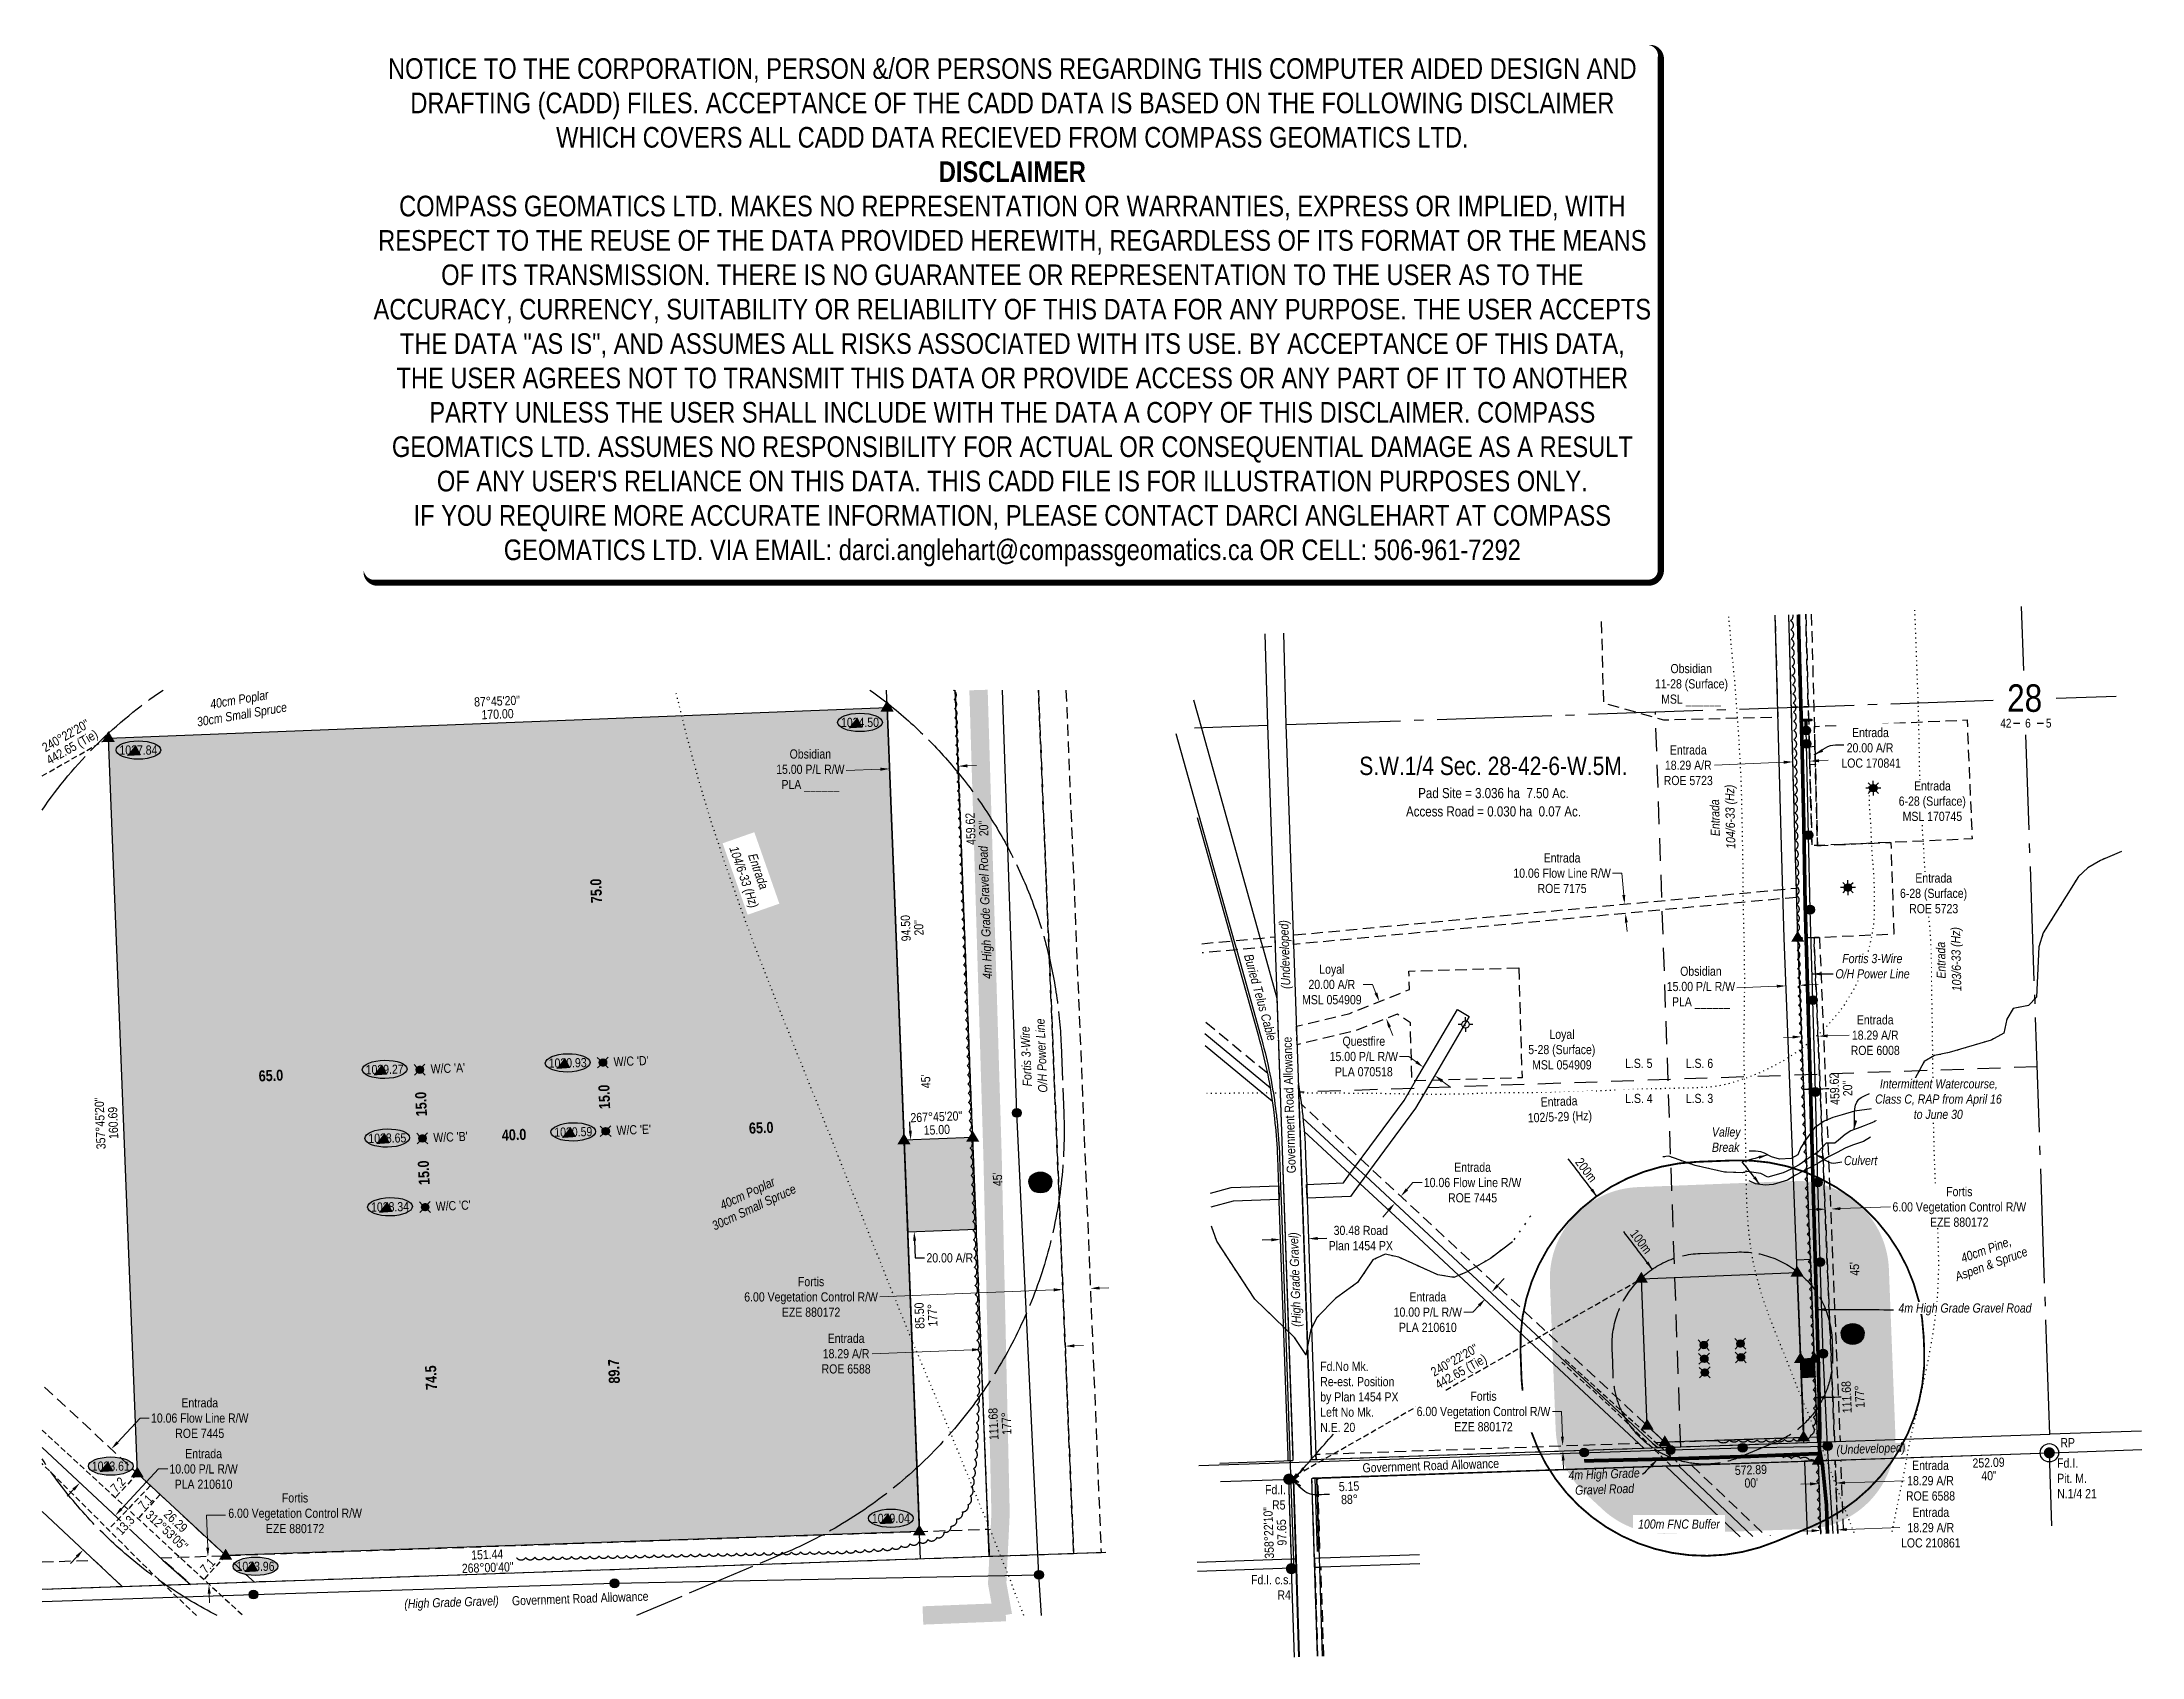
# Model space of a CAD drawing. Extents: x 646312 to 648602, y 5834187 to 5835949.
import ezdxf
from ezdxf.enums import TextEntityAlignment as Align

# ---------------------------------------------------------------- set-up
doc = ezdxf.new("R2010")
doc.units = 0
doc.header["$LTSCALE"] = 5
doc.header["$PDSIZE"] = 0.5
for name, pattern in [('0', [1, 1, 0]), ('foc-ACCESSROAD', [3.75, 2.5, -1.25]), ('foc-BUFFER', [16.75, 15, -1.75]), ('foc-DOT', [1, 0.2, -0.8]), ('foc-FLOWLINE', [3.75, 2.5, -1.25]), ('foc-LSD', [8, 5, -3]), ('foc-QUARTERLINE', [33, 25, -3, 2, -3]), ('foc-TIELINE', [1.875, 1.25, -0.625]), ('foc-WHEELTRACKS', [2, 0.4, -1.6]), ('POWERLINE5', [7.8, 2.4, -0.6, 0.6, -0.6, 0.6, -0.6, 2.4]), ('UG_PIPE', [1.875, 1.25, -0.625])]:
    doc.linetypes.add(name, pattern=pattern)
doc.layers.get('Defpoints').update_dxf_attribs({"color": 9})
for name, color, linetype in [('10', 1, 'Continuous'), ('35', 37, 'Continuous'), ('9', 3, 'Continuous'), ('AB_SEC_N83UTMz11', 7, 'Continuous'), ('AS-DRILL', 8, 'foc-DOT'), ('AS-DRILL-T', 8, 'Continuous'), ('AS-PIPE-UG', 44, 'UG_PIPE'), ('AS-POWER', 104, 'foc-POWER'), ('AS-POWER-EXISTING', 72, 'POWERLINE5'), ('AS-POWER-EXISTING-ANC', 72, 'Continuous'), ('AS-ROADS', 254, 'Continuous'), ('AS-TELUS', 224, 'foc-TEL'), ('AUX-BUFFER', 7, 'foc-BUFFER'), ('C-AR', 13, 'foc-ACCESSROAD'), ('C-RW', 13, 'Continuous'), ('C-SYMBOL', 7, 'Continuous'), ('C-WS', 13, 'foc-ACCESSROAD'), ('F-AR', 190, 'foc-ACCESSROAD'), ('F-EZE', 190, 'foc-FLOWLINE'), ('F-FLOWLINE', 190, 'foc-FLOWLINE'), ('F-RW', 190, 'Continuous'), ('F-WS', 190, 'foc-ACCESSROAD'), ('F-WS-S', 8, 'Continuous'), ('L-AREAREQUIRED', 7, 'Continuous'), ('L-AREAWORK', 5, 'Continuous'), ('L-BD', 7, 'Continuous'), ('L-MON', 1, 'Continuous'), ('L-ROAD-T', 7, 'Continuous'), ('L-SEC', 7, 'Continuous'), ('L-SECLBL', 7, 'Continuous'), ('L-SECQ', 8, 'foc-QUARTERLINE'), ('L-SECTION-LSD', 7, 'foc-LSD'), ('L-TIE', 7, 'foc-TIELINE'), ('L-TITLEDB', 4, 'Continuous'), ('L-TITLEDB-T', 4, 'Continuous'), ('P-BUFFER-H 30m', 51, 'Continuous'), ('P-BUFFER-T', 40, 'Continuous'), ('P-CROSSINGS', 250, 'Continuous'), ('P-ELEVATION', 7, 'Continuous'), ('P-LTO', 14, 'Continuous'), ('P-PROPOSED', 10, 'Continuous'), ('P-PROPOSED-H', 21, 'Continuous'), ('P-TXT', 4, 'Continuous'), ('P-WORKAREA', 113, 'Continuous'), ('T-BUSH', 110, '0'), ('T-BUSH-T', 110, 'Continuous'), ('T-CREEK', 160, 'Continuous'), ('T-SLOPE', 48, 'Continuous'), ('T-TIE', 201, 'foc-TIELINE'), ('T-WATER-P3', 160, 'foc-WHEELTRACKS'), ('T-WATER-T', 170, 'Continuous')]:
    doc.layers.add(name, color=color, linetype=linetype)
for name, color, linetype, lineweight in [('AS-GENERAL', 48, 'Continuous', 18), ('C-RW-T', 13, 'Continuous', 9), ('C-WS-T', 13, 'Continuous', 9), ('F-AR-T', 190, 'Continuous', 9), ('F-EZE-T', 190, 'Continuous', 9), ('F-FLOWLINE-T', 190, 'Continuous', 9), ('F-RW-T', 190, 'Continuous', 9), ('F-WS-T', 190, 'Continuous', 9), ('T-TEXT', 48, 'Continuous', 18), ('T-TIE-T', 201, 'Continuous', 18)]:
    doc.layers.add(name, color=color, linetype=linetype, lineweight=lineweight)
doc.layers.add('DISCLAIMER', color=7, linetype='Continuous', plot=False)
doc.layers.add('oil_and_gas_wells_dh', color=7, linetype='Continuous', true_color=0x047e0d)
doc.layers.add('oil_and_gas_wells_pt', color=7, linetype='Continuous', true_color=0x53dfc1)
doc.styles.add('100L', font='ARIALN.TTF', dxfattribs={"height": 11})
doc.styles.add('175L', font='ARIALN.TTF', dxfattribs={"height": 20})
doc.styles.add('80', font='ARIALN.TTF', dxfattribs={"height": 10})
doc.styles.add('80CG', font='ARIALN.TTF', dxfattribs={"height": 10})
doc.styles.add('80L', font='ARIALN.TTF', dxfattribs={"height": 10})
doc.styles.add('80LS', font='ARIALNI.TTF', dxfattribs={"height": 10})
doc.styles.add('Crossing', font='ARIALN.TTF', dxfattribs={"height": 10})
doc.styles.add('foc-LtypeFont', font='ARIALN.TTF', dxfattribs={"height": 7.35})
doc.styles.add('SIMPLEX', font='ARIALN.TTF')
doc.linetypes.add('foc-POWER', pattern='A,6,-1,["P",foc-LtypeFont,S=0.2,R=0,X=-0.625,Y=-0.75],-1.24,4', length=12.24)
doc.linetypes.add('foc-TEL', pattern='A,2,-1,["T",foc-LtypeFont,S=0.2,R=0,X=-0.425,Y=-0.75],-1.24,8', length=12.24)
doc.linetypes.add('foc-TEL-NOLINE', pattern='A,0,-2,["T",foc-LtypeFont,S=0.2,R=0,X=-0.425,Y=-0.75],-10.24', length=12.24)
doc.linetypes.add('foc-TOPO-flowdirection-NOLINE', pattern='A,0,[">",foc-LtypeFont,S=0.3,R=0,X=0,Y=-0.945],-20,[">",foc-LtypeFont,S=0.3,R=0,X=0,Y=-0.945],0', length=20)
doc.dimstyles.new('CG2011', dxfattribs={"dimscale": 5, "dimtxt": 9, "dimasz": 2, "dimexe": 0.2, "dimexo": 0.0625, "dimgap": 0.5, "dimtad": 0, "dimtih": 1, "dimtoh": 1, "dimzin": 0, "dimdsep": 46, "dimtxsty": '80CG', "dimcen": 0.1, "dimse1": 1, "dimse2": 1, "dimclrd": 256, "dimclrt": 256, "dimaunit": 1, "dimadec": 4, "dimazin": 0, "dimtfac": 0.06, "dimtofl": 0, "dimtmove": 0, "dimatfit": 1, "dimfxl": 0.2, "dimtolj": 1, "dimtzin": 0, "dimlwd": -1, "dimarcsym": 0})
doc.dimstyles.new('Compass 5 000', dxfattribs={"dimscale": 5, "dimtxt": 9, "dimasz": 2, "dimexe": 0.2, "dimexo": 0.0625, "dimgap": 0.5, "dimtad": 0, "dimtih": 1, "dimtoh": 1, "dimzin": 0, "dimdsep": 46, "dimtxsty": '80CG', "dimcen": 0.1, "dimse1": 1, "dimse2": 1, "dimclrd": 256, "dimclrt": 256, "dimaunit": 1, "dimadec": 4, "dimazin": 0, "dimtfac": 0.06, "dimtofl": 0, "dimtmove": 0, "dimatfit": 1, "dimfxl": 0.2, "dimtolj": 1, "dimtzin": 0, "dimlwd": -1, "dimarcsym": 0})

msp = doc.modelspace()

# ---------------------------------------------------------------- texts
at = {"layer": 'AS-POWER', "insert": (647381.485, 5834801.622), "char_height": 10, "attachment_point": 1, "rotation": 92.332481, "style": '100L'}
msp.add_mtext_dynamic_manual_height_columns('\\pi7.9914;{\\fArial Narrow|b0|i1|c0|p34;Fortis 3-Wire \\P\\pi0.58687;O/H Power Line}', width=80.69624, gutter_width=55, heights=[0], dxfattribs=at)
at = {"layer": 'AUX-BUFFER', "char_height": 10, "attachment_point": 1, "rotation": 307.247774, "style": '80L'}
for s, insert in [('200m', (647990.916, 5834733.058)), ('100m', (648050.702, 5834654.864))]:
    msp.add_mtext_dynamic_manual_height_columns(s, width=6.84691, gutter_width=45, heights=[0], dxfattribs=dict(at, insert=insert))
at = {"layer": 'C-SYMBOL', "color": 3, "style": '175L'}
msp.add_text('S.W.1/4 Sec. 28-42-6-W.5M.', height=19.99411, dxfattribs=at).set_placement((647894.503, 5835143.572), align=Align.BOTTOM_CENTER)
at = {"layer": 'F-EZE-T', "style": '80CG'}
for s, height, p in [('6.00 Vegetation Control R/W', 9.99705, (646514.728, 5834339.153)), ('Fortis', 9.9971, (646573.197, 5834355.904)), ('EZE 880172', 9.9971, (646555.787, 5834322.382))]:
    msp.add_text(s, height=height, dxfattribs=at).set_placement(p)
at = {"layer": 'L-AREAREQUIRED', "color": 5, "style": '100L'}
msp.add_text('Pad Site = 3.036 ha  7.50 Ac.', height=10.99676, dxfattribs=at).set_placement((647894.503, 5835121.078), align=Align.BOTTOM_CENTER)
at = {"layer": 'L-AREAWORK', "color": 5, "style": '100L'}
msp.add_text('Access Road = 0.030 ha  0.07 Ac.', height=10.99676, dxfattribs=at).set_placement((647894.503, 5835101.084), align=Align.BOTTOM_CENTER)
at = {"layer": 'L-BD', "style": '80L'}
for s, height, rotation, p in [('87°45\'20"', 9.9971, 2.250366, (646807.825, 5835230.26)), ('170.00', 9.9971, 2.250366, (646808.385, 5835216.026)), ('240°22\'20"', 9.9971, 29.627871, (646337.331, 5835192.572)), ('442.65 (Tie)', 9.99705, 29.627871, (646344.374, 5835180.188)), ('459.62', 9.9971, 92.235966, (647324.171, 5835090.863)), ("20''", 9.9971, 92.235966, (647338.406, 5835091.419)), ('94.50', 9.9971, 92.235966, (647253.483, 5834982.482)), ("20''", 9.9971, 92.235966, (647267.718, 5834983.038)), ("W/C 'A'", 9.9971, 2.250366, (646754.196, 5834829.627)), ("W/C 'D'", 9.9971, 2.250366, (646953.966, 5834837.442)), ("45'", 9.9971, 92.235966, (647275.391, 5834815.338)), ('459.62', 9.9971, 92.235966, (648266.408, 5834807.182)), ("20''", 9.9971, 92.235966, (648280.643, 5834807.738)), ('357°45\'20"', 9.9971, 92.25067, (646374.895, 5834769.447)), ('160.69', 9.9971, 92.25067, (646389.13, 5834770.007)), ('267°45\'20"', 9.9971, 2.250366, (647286.852, 5834776.752)), ("W/C 'B'", 9.9971, 2.250366, (646757.071, 5834754.712)), ("W/C 'E'", 9.9971, 2.250366, (646956.926, 5834762.547)), ('15.00', 9.9971, 2.250366, (647287.411, 5834762.517)), ("45'", 9.9971, 92.235966, (647353.603, 5834708.467)), ("W/C 'C'", 9.9971, 2.250366, (646760.041, 5834679.727)), ("45'", 9.9971, 92.235966, (648288.253, 5834610.801)), ('85.50', 9.9971, 92.235966, (647268.523, 5834559.669)), ('177°', 9.9971, 92.235966, (647282.758, 5834560.225)), ('240°22\'20"', 9.9971, 29.627871, (647851.871, 5834511.277)), ('442.65 (Tie)', 9.99705, 29.627871, (647858.914, 5834498.893)), ('111.68', 9.9971, 92.235966, (648279.602, 5834470.801)), ('177°', 9.9971, 92.235966, (648293.837, 5834471.357)), ('111.68', 9.9971, 92.235966, (647349.117, 5834441.549)), ('177°', 9.9971, 92.235966, (647363.351, 5834442.104)), ('572.89', 9.9971, 1.988765, (648175.185, 5834391.47)), ('252.09', 9.9971, 1.988765, (648434.404, 5834399.34)), ('5.15', 9.9971, 1.988765, (647736.964, 5834373.508)), ("00'", 9.9971, 1.988765, (648175.68, 5834377.233)), ('40"', 9.9971, 1.988765, (648434.899, 5834385.102)), ('312°53\'05"', 9.9971, 317.077781, (646447.696, 5834325.292)), ('26.29', 9.9971, 317.077781, (646457.398, 5834335.724)), ('88°', 9.9971, 1.988765, (647737.458, 5834359.271)), ('151.44', 9.9971, 1.99112, (646797.132, 5834299.107)), ('268°00\'40"', 9.9971, 1.99112, (646797.627, 5834284.87))]:
    msp.add_text(s, height=height, rotation=rotation, dxfattribs=at).set_placement(p, align=Align.MIDDLE_CENTER)
for s, p in [('358°22\'10"', (647649.306, 5834322.736)), ('97.65', (647663.545, 5834323.17))]:
    msp.add_text(s, height=9.9971, rotation=91.7442, dxfattribs=at).set_placement(p, align=Align.MIDDLE)
at = {"layer": 'L-BD', "color": 3, "char_height": 11.99029, "attachment_point": 5, "style": '80L'}
for s, insert, rotation in [('{\\fArial Narrow|b1|i0|c0|p34;75.0}', (646915.979, 5835023.145), 92.250366), ('{\\fArial Narrow|b1|i0|c0|p34;65.0}', (646561.23, 5834821.617), 2.25067), ('{\\fArial Narrow|b1|i0|c0|p34;15.0}', (646924.82, 5834798.383), 92.250366), ('{\\fArial Narrow|b1|i0|c0|p34;15.0}', (646725.008, 5834790.558), 92.250366), ('{\\fArial Narrow|b1|i0|c0|p34;40.0}', (646826.373, 5834757.018), 2.25067), ('{\\fArial Narrow|b1|i0|c0|p34;65.0}', (647095.88, 5834764.606), 2.25067), ('{\\fArial Narrow|b1|i0|c0|p34;15.0}', (646727.93, 5834715.608), 92.250366), ('{\\fArial Narrow|b1|i0|c0|p34;89.7}', (646935.409, 5834498.941), 92.250366), ('{\\fArial Narrow|b1|i0|c0|p34;74.5}', (646735.885, 5834492.004), 92.250366)]:
    msp.add_mtext_dynamic_manual_height_columns(s, width=26.22081, gutter_width=50.026, heights=[0], dxfattribs=dict(at, insert=insert, rotation=rotation))
at = {"layer": 'L-MON', "attachment_point": 1, "style": '80L'}
for s, width, gutter_width, insert, char_height in [('Fd.I. \\PPit. M.\\PN.1/4 21', 41.27501, 50, (648509.202, 5834403.875), 9.9942), ('\\pi-10.449;Fd.I.\\P\\pi-2.7497;R5', 10.52753, 50, (647655.751, 5834374.87), 9.99712), ('\\pi12.057;Fd.I. c.s.\\P\\pi40.855;R4', 54.04312, 49.985, (647618.008, 5834276.609), 9.99712)]:
    msp.add_mtext_dynamic_manual_height_columns(s, width=width, gutter_width=gutter_width, heights=[0], dxfattribs=dict(at, insert=insert, char_height=char_height))
at = {"layer": 'L-ROAD-T', "style": '80L'}
for height, rotation, p in [(9.99707, 1.950522, (647826.116, 5834396.066)), (9.99705, 1.988219, (646898.499, 5834251.115))]:
    msp.add_text('Government Road Allowance', height=height, rotation=rotation, dxfattribs=at).set_placement(p, align=Align.MIDDLE_CENTER)
at = {"layer": 'T-BUSH-T', "char_height": 9.99423, "width": 99.081, "attachment_point": 2, "style": '80LS'}
for insert, rotation in [((646525.927, 5835237.002), 9.587997), ((647078.792, 5834697.643), 25.016382)]:
    msp.add_mtext('40cm Poplar\\P30cm Small Spruce', dxfattribs=dict(at, insert=insert, rotation=rotation))
at = {"layer": 'T-TEXT', "style": '80LS'}
for s, height, rotation, p in [('(Undeveloped)', 9.99707, 91.850539, (647666.834, 5834953.669)), ('(High Grade Gravel)', 9.99705, 1.988219, (646758.191, 5834247.03))]:
    msp.add_text(s, height=height, rotation=rotation, dxfattribs=at).set_placement(p, align=Align.MIDDLE_CENTER)
at = {"layer": 'T-TEXT', "insert": (647335.188, 5834999.464), "char_height": 9.99705, "width": 145.79372, "attachment_point": 2, "rotation": 91.950522, "style": '80LS'}
msp.add_mtext('4m High Grade Gravel Road', dxfattribs=at)
at = {"layer": 'T-TEXT', "insert": (648132.727, 5834765.079), "char_height": 9.99712, "attachment_point": 1, "style": '80L'}
msp.add_mtext_dynamic_manual_height_columns('{\\fArial Narrow|b0|i1|c0|p34;Valley Break}', width=24.36723, gutter_width=50, heights=[0], dxfattribs=at)
at = {"layer": 'T-TEXT', "insert": (648305.869, 5834419.672), "char_height": 9.99707, "width": 75.51698, "attachment_point": 2, "rotation": 1.950424, "style": '80LS', "bg_fill": 1, "box_fill_scale": 1, "bg_fill_color": 51, "bg_fill_transparency": 0}
msp.add_mtext('(Undeveloped)', dxfattribs=at)
at = {"layer": 'T-TIE-T', "style": '80L'}
for s, p in [('7.2', (646394.481, 5834375.284)), ('7.1', (646424.513, 5834356.281)), ('7.1', (646492.142, 5834286.924))]:
    msp.add_text(s, height=9.9971, rotation=47.28764, dxfattribs=at).set_placement(p, align=Align.MIDDLE_CENTER)

# ---------------------------------------------------------------- blocks, each defined once
blk = doc.blocks.new('L-SECLBL')
at = {"layer": '9', "color": 7}
for p, q in [((-5.1, -27.8), (-12.3, -27.8)), ((20.7, -27.8), (13.5, -27.8))]:
    blk.add_line(p, q, dxfattribs=at)
at = {"layer": '10', "color": 2, "style": 'SIMPLEX'}
blk.add_attdef('SEC', text='', height=30, dxfattribs=at).set_placement((0, 0), align=Align.MIDDLE)
at = {"layer": '10', "color": 5, "style": '80L'}
blk.add_attdef('TWP', text='', height=9.5, dxfattribs=at).set_placement((-14.4, -27.4), align=Align.MIDDLE_RIGHT)
blk.add_attdef('RGE', text='', height=9.5, dxfattribs=at).set_placement((3.6, -27.4), align=Align.MIDDLE_CENTER)
blk.add_attdef('MER', text='', height=9.5, dxfattribs=at).set_placement((23.2, -27.4), align=Align.MIDDLE_LEFT)
blk = doc.blocks.new('POWERPOLE')
h = blk.add_hatch(color=255)
edge = h.paths.add_edge_path()
edge.add_arc((0, 0), 0.96, 0, 360)
at = {"linetype": 'Continuous'}
for p, q in [((0.68, -0.68), (-0.68, 0.68)), ((-0.68, -0.68), (0.68, 0.68))]:
    blk.add_line(p, q, dxfattribs=at)
blk.add_circle((0, 0), 0.96, dxfattribs=at)
blk = doc.blocks.new('*D423')
at = {"layer": 'Defpoints', "color": 0, "transparency": 16777216}
for p in [(647770, 5834902.4), (647770, 5834902.4), (647777.5, 5834883.9)]:
    blk.add_point(p, dxfattribs=at)
at = {"layer": 'F-AR-T', "transparency": 16777216}
for p, q in [((647762.5, 5834921), (647752.5, 5834921)), ((647766.3, 5834911.7), (647762.5, 5834921)), ((647781.2, 5834874.6), (647784.9, 5834865.3))]:
    blk.add_line(p, q, dxfattribs=at)
for points in [[(647767.8, 5834912.3), (647764.7, 5834911.1), (647770, 5834902.4)], [(647782.7, 5834875.2), (647779.6, 5834874), (647777.5, 5834883.9)]]:
    blk.add_solid(points, dxfattribs=at)
at = {"layer": 'F-AR-T', "transparency": 16777216, "insert": (647718.2, 5834921), "char_height": 10, "attachment_point": 5, "style": '80CG'}
blk.add_mtext('\\A1;Loyal\\P20.00 A/R\\PMSL 054909', dxfattribs=at)
blk = doc.blocks.new('*D424')
at = {"layer": 'Defpoints', "color": 0, "transparency": 16777216}
for p in [(648249.7, 5834376.4), (648250.7, 5834346.7), (648269, 5834347.4)]:
    blk.add_point(p, dxfattribs=at)
at = {"layer": 'F-AR-T', "transparency": 16777216}
for p, q in [((648239.7, 5834376.1), (648229.7, 5834375.8)), ((648278, 5834377.4), (648342.5, 5834379.6))]:
    blk.add_line(p, q, dxfattribs=at)
for points in [[(648239.6, 5834377.8), (648239.7, 5834374.4), (648249.7, 5834376.4)], [(648277.9, 5834379.1), (648278, 5834375.7), (648268, 5834377.1)]]:
    blk.add_solid(points, dxfattribs=at)
at = {"layer": 'F-AR-T', "transparency": 16777216, "insert": (648371.1, 5834379.6), "char_height": 10, "attachment_point": 5, "style": '80CG'}
blk.add_mtext('\\A1;Entrada\\P18.29 A/R\\PROE 6588', dxfattribs=at)
blk = doc.blocks.new('*D425')
at = {"layer": 'Defpoints', "color": 0, "transparency": 16777216}
for p in [(648221, 5835163.9), (648224.1, 5835093.1), (648242.6, 5835093.9)]:
    blk.add_point(p, dxfattribs=at)
at = {"layer": 'F-AR-T', "transparency": 16777216}
for p, q in [((648211.1, 5835163.5), (648135.5, 5835160.2)), ((648249.5, 5835165.2), (648259.5, 5835165.6))]:
    blk.add_line(p, q, dxfattribs=at)
for points in [[(648211, 5835165.2), (648211.1, 5835161.8), (648221, 5835163.9)], [(648249.4, 5835166.8), (648249.5, 5835163.5), (648239.5, 5835164.7)]]:
    blk.add_solid(points, dxfattribs=at)
at = {"layer": 'F-AR-T', "transparency": 16777216, "insert": (648106.9, 5835160.2), "char_height": 10, "attachment_point": 5, "style": '80CG'}
blk.add_mtext('\\A1;Entrada\\P18.29 A/R\\PROE 5723', dxfattribs=at)
blk = doc.blocks.new('*D426')
at = {"layer": 'Defpoints', "color": 0, "transparency": 16777216}
for p in [(648229.4, 5834898.7), (648247.7, 5834899.3), (648230.6, 5834864)]:
    blk.add_point(p, dxfattribs=at)
at = {"layer": 'F-AR-T', "transparency": 16777216}
for p, q in [((648220.6, 5834863.6), (648210.6, 5834863.3)), ((648258.9, 5834864.9), (648282.2, 5834865.7))]:
    blk.add_line(p, q, dxfattribs=at)
for points in [[(648220.6, 5834865.3), (648220.7, 5834862), (648230.6, 5834864)], [(648258.8, 5834866.6), (648258.9, 5834863.3), (648248.9, 5834864.6)]]:
    blk.add_solid(points, dxfattribs=at)
at = {"layer": 'F-AR-T', "transparency": 16777216, "insert": (648310.8, 5834865.7), "char_height": 10, "attachment_point": 5, "style": '80CG'}
blk.add_mtext('\\A1;Entrada\\P18.29 A/R\\PROE 6008', dxfattribs=at)
blk = doc.blocks.new('*D427')
at = {"layer": 'Defpoints', "color": 0, "transparency": 16777216}
for p in [(648249.9, 5834370.2), (648268.2, 5834370.8), (648269.7, 5834326)]:
    blk.add_point(p, dxfattribs=at)
at = {"layer": 'F-AR-T', "transparency": 16777216}
for p, q in [((648241.4, 5834325.1), (648231.4, 5834324.7)), ((648279.7, 5834326.4), (648337.8, 5834328.4))]:
    blk.add_line(p, q, dxfattribs=at)
for points in [[(648241.4, 5834326.7), (648241.5, 5834323.4), (648251.4, 5834325.4)], [(648279.6, 5834328), (648279.8, 5834324.7), (648269.7, 5834326)]]:
    blk.add_solid(points, dxfattribs=at)
at = {"layer": 'F-AR-T', "transparency": 16777216, "insert": (648371.4, 5834328.4), "char_height": 10, "attachment_point": 5, "style": '80CG'}
blk.add_mtext('\\A1;Entrada\\P18.29 A/R\\PLOC 210861', dxfattribs=at)
blk = doc.blocks.new('*D428')
at = {"layer": 'Defpoints', "color": 0, "transparency": 16777216}
for p in [(647970, 5834417.7), (648149.8, 5834423.8), (648150, 5834417.8)]:
    blk.add_point(p, dxfattribs=at)
at = {"layer": 'F-EZE-T', "transparency": 16777216}
for p, q in [((647968.7, 5834455.1), (647958.7, 5834455.1)), ((647969.6, 5834427.7), (647968.7, 5834455.1)), ((647970.5, 5834401.7), (647970.9, 5834391.7))]:
    blk.add_line(p, q, dxfattribs=at)
for points in [[(647971.3, 5834427.8), (647968, 5834427.6), (647970, 5834417.7)], [(647972.2, 5834401.7), (647968.9, 5834401.6), (647970.2, 5834411.7)]]:
    blk.add_solid(points, dxfattribs=at)
at = {"layer": 'F-EZE-T', "transparency": 16777216, "insert": (647883.6, 5834455.1), "char_height": 10, "attachment_point": 5, "style": '80CG', "bg_fill": 3, "box_fill_scale": 1.1, "bg_fill_color": 256, "bg_fill_true_color": 13158600, "bg_fill_transparency": 0}
blk.add_mtext('\\A1;Fortis\\P6.00 Vegetation Control R/W\\PEZE 880172', dxfattribs=at)
blk = doc.blocks.new('*D429')
at = {"layer": 'Defpoints', "color": 0, "transparency": 16777216}
for p in [(648253.9, 5834758.8), (648259.9, 5834759), (648262.8, 5834676.1)]:
    blk.add_point(p, dxfattribs=at)
at = {"layer": 'F-EZE-T', "transparency": 16777216}
for p, q in [((648246.8, 5834675.6), (648236.8, 5834675.2)), ((648272.8, 5834676.5), (648327.3, 5834678.3))]:
    blk.add_line(p, q, dxfattribs=at)
for points in [[(648246.7, 5834677.2), (648246.8, 5834673.9), (648256.8, 5834675.9)], [(648272.7, 5834678.1), (648272.8, 5834674.8), (648262.8, 5834676.1)]]:
    blk.add_solid(points, dxfattribs=at)
at = {"layer": 'F-EZE-T', "transparency": 16777216, "insert": (648402.5, 5834678.3), "char_height": 10, "attachment_point": 5, "style": '80CG', "bg_fill": 3, "box_fill_scale": 1.1, "bg_fill_color": 256, "bg_fill_true_color": 13158600, "bg_fill_transparency": 0}
blk.add_mtext('\\A1;Fortis\\P6.00 Vegetation Control R/W\\PEZE 880172', dxfattribs=at)
blk = doc.blocks.new('*D430')
at = {"layer": 'Defpoints', "color": 0, "transparency": 16777216}
for p in [(648029, 5835007.9), (648029.9, 5834997.9), (648037.5, 5835008.7)]:
    blk.add_point(p, dxfattribs=at)
at = {"layer": 'F-FLOWLINE-T', "transparency": 16777216}
for p, q in [((648034.3, 5835042.4), (648024.3, 5835042.4)), ((648036.5, 5835018.6), (648034.3, 5835042.4)), ((648039.3, 5834988.7), (648040.3, 5834978.7))]:
    blk.add_line(p, q, dxfattribs=at)
for points in [[(648038.2, 5835018.8), (648034.9, 5835018.5), (648037.5, 5835008.7)], [(648041, 5834988.8), (648037.7, 5834988.5), (648038.4, 5834998.6)]]:
    blk.add_solid(points, dxfattribs=at)
at = {"layer": 'F-FLOWLINE-T', "transparency": 16777216, "insert": (647969.3, 5835042.4), "char_height": 10, "attachment_point": 5, "style": '80CG'}
blk.add_mtext('\\A1;Entrada\\P10.06 Flow Line R/W\\PROE 7175', dxfattribs=at)
blk = doc.blocks.new('*D431')
at = {"layer": 'Defpoints', "color": 0, "transparency": 16777216}
for p in [(647786.8, 5834682.3), (647907, 5834577), (647913.6, 5834584.5)]:
    blk.add_point(p, dxfattribs=at)
at = {"layer": 'F-FLOWLINE-T', "transparency": 16777216}
for p, q in [((647800.1, 5834697.4), (647806.7, 5834704.9)), ((647806.7, 5834704.9), (647816.7, 5834704.9)), ((647780.2, 5834674.8), (647773.7, 5834667.3))]:
    blk.add_line(p, q, dxfattribs=at)
for points in [[(647798.8, 5834698.5), (647801.3, 5834696.3), (647793.5, 5834689.9)], [(647779, 5834675.9), (647781.5, 5834673.7), (647786.8, 5834682.3)]]:
    blk.add_solid(points, dxfattribs=at)
at = {"layer": 'F-FLOWLINE-T', "transparency": 16777216, "insert": (647871.7, 5834704.9), "char_height": 10, "attachment_point": 5, "style": '80CG'}
blk.add_mtext('\\A1;Entrada\\P10.06 Flow Line R/W\\PROE 7445', dxfattribs=at)
blk = doc.blocks.new('*D432')
at = {"layer": 'Defpoints', "color": 0, "transparency": 16777216}
for p in [(647830.3, 5834821.7), (647778.7, 5834777), (647790.8, 5834768.1)]:
    blk.add_point(p, dxfattribs=at)
at = {"layer": 'F-RW-T', "transparency": 16777216}
for p, q in [((647802.1, 5834842.4), (647792.1, 5834842.4)), ((647810.2, 5834836.5), (647802.1, 5834842.4)), ((647838.4, 5834815.7), (647846.4, 5834809.8))]:
    blk.add_line(p, q, dxfattribs=at)
for points in [[(647811.2, 5834837.9), (647809.2, 5834835.2), (647818.2, 5834830.6)], [(647839.4, 5834817.1), (647837.4, 5834814.4), (647830.3, 5834821.7)]]:
    blk.add_solid(points, dxfattribs=at)
at = {"layer": 'F-RW-T', "transparency": 16777216, "insert": (647753.1, 5834842.4), "char_height": 10, "attachment_point": 5, "style": '80CG'}
blk.add_mtext('\\A1;Questfire\\P15.00 P/L R/W\\PPLA 070518', dxfattribs=at)
blk = doc.blocks.new('*D433')
at = {"layer": 'Defpoints', "color": 0, "transparency": 16777216}
for p in [(647855.1, 5834606.4), (647861.9, 5834613.7), (647892.4, 5834585.4)]:
    blk.add_point(p, dxfattribs=at)
at = {"layer": 'F-RW-T', "transparency": 16777216}
for p, q in [((647899.2, 5834592.8), (647906, 5834600.1)), ((647872, 5834563.5), (647862, 5834563.5)), ((647878.8, 5834570.8), (647872, 5834563.5))]:
    blk.add_line(p, q, dxfattribs=at)
for points in [[(647877.6, 5834571.9), (647880, 5834569.6), (647885.6, 5834578.1)], [(647898, 5834593.9), (647900.4, 5834591.6), (647892.4, 5834585.4)]]:
    blk.add_solid(points, dxfattribs=at)
at = {"layer": 'F-RW-T', "transparency": 16777216, "insert": (647822.9, 5834563.5), "char_height": 10, "attachment_point": 5, "style": '80CG', "bg_fill": 3, "box_fill_scale": 1.1, "bg_fill_color": 256, "bg_fill_true_color": 13158600, "bg_fill_transparency": 0}
blk.add_mtext('\\A1;Entrada\\P10.00 P/L R/W\\PPLA 210610', dxfattribs=at)
blk = doc.blocks.new('*D434')
at = {"layer": 'Defpoints', "color": 0, "transparency": 16777216}
for p in [(647662.5, 5834638.5), (647692.8, 5834643.7), (647692.9, 5834639.4)]:
    blk.add_point(p, dxfattribs=at)
at = {"layer": 'L-TITLEDB-T', "transparency": 16777216}
for p, q in [((647702.8, 5834644), (647712.8, 5834644.3)), ((647652.3, 5834642.5), (647642.3, 5834642.2))]:
    blk.add_line(p, q, dxfattribs=at)
for points in [[(647652.3, 5834644.1), (647652.4, 5834640.8), (647662.3, 5834642.8)], [(647702.7, 5834645.6), (647702.8, 5834642.3), (647692.8, 5834643.7)]]:
    blk.add_solid(points, dxfattribs=at)
at = {"layer": 'L-TITLEDB-T', "transparency": 16777216, "insert": (647749.8, 5834644.3), "char_height": 10, "attachment_point": 5, "style": '80CG', "bg_fill": 3, "box_fill_scale": 1.1, "bg_fill_color": 256, "bg_fill_true_color": 13158600, "bg_fill_transparency": 0}
blk.add_mtext('\\A1;30.48 Road\\PPlan 1454 PX', dxfattribs=at)
blk = doc.blocks.new('*U422')
h = blk.add_hatch(color=255)
h.dxf.hatch_style = 1
edge = h.paths.add_edge_path()
edge.add_arc((1.1, 0.02), 0.2, -88.8146, 91.1854, ccw=False)
edge.add_line((1.1, -0.18), (-0.2, -0.2))
edge.add_line((-0.2, -0.2), (-1.1, -0.22))
edge.add_arc((-1.1, -0.02), 0.2, 91.1854, 271.1854, ccw=False)
edge.add_line((-1.1, 0.18), (1.1, 0.22))
h = blk.add_hatch(color=255)
h.dxf.hatch_style = 1
edge = h.paths.add_edge_path()
edge.add_arc((0.05, -2.27), 0.2, -178.8146, 1.1854, ccw=False)
edge.add_line((-0.15, -2.28), (-0.2, -0.2))
edge.add_line((-0.2, -0.2), (0.2, -0.2))
edge.add_line((0.2, -0.2), (0.25, -2.27))
at = {"color": 255}
blk.add_lwpolyline([(1.1, 0.22, -1), (1.1, -0.18), (-0.2, -0.2), (-1.1, -0.22, -1), (-1.1, 0.18)], format="xyb", close=True, dxfattribs=at)
at = {"color": 72, "const_width": 0.1, "flags": 128}
for points in [[(1.1, 0.02), (-1.1, -0.02)], [(0.05, -2.27), (0, 0)]]:
    blk.add_lwpolyline(points, dxfattribs=at)
at = {"color": 255, "flags": 128}
blk.add_lwpolyline([(0.25, -2.27, -1), (-0.15, -2.28), (-0.2, -0.2), (0.2, -0.2)], format="xyb", close=True, dxfattribs=at)
blk = doc.blocks.new('GAS')
h = blk.add_hatch(color=255)
h.dxf.hatch_style = 1
edge = h.paths.add_edge_path()
edge.add_arc((0, 0), 0.9, 0, 360)
for p, q in [((-0.81, 0), (-1.62, 0)), ((-0.57, 0.57), (-1.14, 1.14)), ((0, 0.81), (0, 1.62)), ((0.57, 0.57), (1.14, 1.14)), ((1.62, 0), (0.81, 0)), ((-0.57, -0.57), (-1.14, -1.14)), ((0, -0.81), (0, -1.62)), ((1.14, -1.14), (0.57, -0.57))]:
    blk.add_line(p, q)
blk.add_circle((0, 0), 0.8)
blk = doc.blocks.new('GABD')
for p, q in [((-0.81, 0), (-1.62, 0)), ((0, 0.81), (0, 1.62)), ((1.62, 0), (0.81, 0)), ((0, -0.81), (0, -1.62))]:
    blk.add_line(p, q)
blk.add_circle((0, 0), 0.8)
blk = doc.blocks.new('fdia')
at = {"color": 255, "const_width": 1}
blk.add_lwpolyline([(-0.5, 0, 1), (0.5, 0, 1)], format="xyb", close=True, dxfattribs=at)
blk = doc.blocks.new('Fdiaa')
blk.add_blockref('fdia', (0, 0))
blk = doc.blocks.new('fdib')
at = {"color": 1, "const_width": 1.6}
blk.add_lwpolyline([(-0.4, 0, 1), (0.4, 0, 1)], format="xyb", close=True, dxfattribs=at)
at = {"color": 1}
blk.add_circle((0, 0), 0.8, dxfattribs=at)
blk = doc.blocks.new('Fdibb')
blk.add_blockref('fdib', (0, 0))
blk = doc.blocks.new('fdicc')
for name in ['Fdibb', 'Fdiaa']:
    blk.add_blockref(name, (0, 0))
blk = doc.blocks.new('FDI')
blk.add_blockref('fdicc', (0, 0))
blk = doc.blocks.new('TRIA')
blk.add_hatch(color=255).paths.add_polyline_path([(-0.04, 1.52), (-1.47, -0.87), (1.39, -0.87)])
blk = doc.blocks.new('TRIAA')
blk.add_blockref('TRIA', (0, 0))
blk = doc.blocks.new('TRIB')
at = {"color": 1}
blk.add_lwpolyline([(-1.12, -0.67), (-0.04, 1.13), (1.04, -0.67)], close=True, dxfattribs=at)
blk = doc.blocks.new('TRIBB')
blk.add_blockref('TRIB', (0, 0))
blk = doc.blocks.new('TRICC')
for name in ['TRIAA', 'TRIBB']:
    blk.add_blockref(name, (0, 0))
blk = doc.blocks.new('plspike')
blk.add_blockref('TRICC', (0, 0))
blk = doc.blocks.new('WC')
at = {"layer": 'L-MON'}
h = blk.add_hatch(color=255, dxfattribs=at)
h.dxf.hatch_style = 1
edge = h.paths.add_edge_path()
edge.add_arc((0, 0), 0.9, 0, 360)
at = {"layer": 'L-MON', "color": 240, "flags": 128}
for points in [[(-0.62, 0.5), (-1.23, 1.12)], [(0.52, 0.61), (1.13, 1.21)], [(-1.18, -1.18), (-0.56, -0.57)], [(1.16, -1.18), (0.56, -0.57)]]:
    blk.add_lwpolyline(points, dxfattribs=at)
at = {"layer": 'L-MON', "color": 240}
for radius in [0.8, 0.373]:
    blk.add_circle((0, 0), radius, dxfattribs=at)
blk = doc.blocks.new('STRIA')
blk.add_hatch(color=255).paths.add_polyline_path([(-0.04, 1.52), (-1.47, -0.87), (1.39, -0.87)])
blk = doc.blocks.new('STRIAA')
blk.add_blockref('STRIA', (0, 0))
blk = doc.blocks.new('STRIB')
at = {"color": 1}
blk.add_solid([(-1.12, -0.67), (-0.04, 1.13), (1.04, -0.67)], dxfattribs=at)
blk = doc.blocks.new('STRIBB')
blk.add_blockref('STRIB', (0, 0))
blk = doc.blocks.new('STRICC')
for name in ['STRIAA', 'STRIBB']:
    blk.add_blockref(name, (0, 0))
blk = doc.blocks.new('fdspike')
blk.add_blockref('STRICC', (0, 0))
blk = doc.blocks.new('*D523')
at = {"layer": 'Defpoints', "color": 0, "transparency": 16777216}
for p in [(647335.5, 5834530.5), (647427.1, 5834534.1), (647335.8, 5834522.8)]:
    blk.add_point(p, dxfattribs=at)
at = {"layer": 'F-AR-T', "transparency": 16777216}
for p, q in [((647325.8, 5834522.4), (647217, 5834518.2)), ((647437.4, 5834526.8), (647447.4, 5834527.2))]:
    blk.add_line(p, q, dxfattribs=at)
for points in [[(647325.8, 5834524.1), (647325.9, 5834520.8), (647335.8, 5834522.8)], [(647437.3, 5834528.5), (647437.4, 5834525.1), (647427.4, 5834526.4)]]:
    blk.add_solid(points, dxfattribs=at)
at = {"layer": 'F-AR-T', "transparency": 16777216, "insert": (647188.5, 5834518.2), "char_height": 10, "attachment_point": 5, "style": '80CG'}
blk.add_mtext('\\A1;Entrada\\P18.29 A/R\\PROE 6588', dxfattribs=at)
blk = doc.blocks.new('*D524')
at = {"layer": 'Defpoints', "color": 0, "transparency": 16777216}
for p in [(647424.9, 5834588.2), (647430, 5834462.3), (647460, 5834463.5)]:
    blk.add_point(p, dxfattribs=at)
at = {"layer": 'F-AR-T', "transparency": 16777216}
for p, q in [((647414.9, 5834587.8), (647225.4, 5834580.1)), ((647464.9, 5834589.8), (647474.9, 5834590.2))]:
    blk.add_line(p, q, dxfattribs=at)
for points in [[(647414.8, 5834589.5), (647414.9, 5834586.1), (647424.9, 5834588.2)], [(647464.8, 5834591.5), (647464.9, 5834588.2), (647454.9, 5834589.4)]]:
    blk.add_solid(points, dxfattribs=at)
at = {"layer": 'F-AR-T', "transparency": 16777216, "insert": (647150.3, 5834580.1), "char_height": 10, "attachment_point": 5, "style": '80CG'}
blk.add_mtext('\\A1;Fortis\\P6.00 Vegetation Control R/W\\PEZE 880172', dxfattribs=at)
blk = doc.blocks.new('*D525')
at = {"layer": 'Defpoints', "color": 0, "transparency": 16777216}
for p in [(646390.5, 5834342.3), (646391.3, 5834341.5), (646355.6, 5834304.8)]:
    blk.add_point(p, dxfattribs=at)
at = {"layer": 'F-RW-T', "transparency": 16777216}
for p, q in [((646398.1, 5834348.8), (646438.7, 5834392.4)), ((646438.7, 5834392.4), (646448.7, 5834392.4)), ((646349.6, 5834296.7), (646342.8, 5834289.4))]:
    blk.add_line(p, q, dxfattribs=at)
for points in [[(646396.9, 5834350), (646399.3, 5834347.7), (646391.3, 5834341.5)], [(646348.4, 5834297.9), (646350.8, 5834295.6), (646356.4, 5834304.1)]]:
    blk.add_solid(points, dxfattribs=at)
at = {"layer": 'F-RW-T', "transparency": 16777216, "insert": (646487.8, 5834392.4), "char_height": 10, "attachment_point": 5, "style": '80CG'}
blk.add_mtext('\\A1;Entrada \\P10.00 P/L R/W\\PPLA 210610', dxfattribs=at)
blk = doc.blocks.new('*D526')
at = {"layer": 'Defpoints', "color": 0, "transparency": 16777216}
for p in [(646387.1, 5834414.1), (646395, 5834406.7), (646360.8, 5834369.9)]:
    blk.add_point(p, dxfattribs=at)
at = {"layer": 'F-FLOWLINE-T', "transparency": 16777216}
for p, q in [((646394, 5834421.4), (646418.6, 5834447.9)), ((646418.6, 5834447.9), (646428.6, 5834447.9)), ((646346.1, 5834369.9), (646339.2, 5834362.6))]:
    blk.add_line(p, q, dxfattribs=at)
for points in [[(646392.7, 5834422.5), (646395.2, 5834420.2), (646387.1, 5834414.1)], [(646344.8, 5834371.1), (646347.3, 5834368.8), (646352.9, 5834377.3)]]:
    blk.add_solid(points, dxfattribs=at)
at = {"layer": 'F-FLOWLINE-T', "transparency": 16777216, "insert": (646483.6, 5834447.9), "char_height": 10, "attachment_point": 5, "style": '80CG'}
blk.add_mtext('\\A1;Entrada\\P10.06 Flow Line R/W\\PROE 7445', dxfattribs=at)
blk = doc.blocks.new('TEMP')
h = blk.add_hatch(color=255)
h.dxf.hatch_style = 1
h.paths.add_polyline_path([(0, 0.25), (-0.67, 1.15), (-0.67, 0.67), (-1.15, 0.67), (-0.25, 0), (-1.15, -0.67), (-0.67, -0.67), (-0.67, -1.15), (0, -0.25), (0.67, -1.15), (0.67, -0.67), (1.15, -0.67), (0.25, 0), (1.15, 0.67), (0.67, 0.67), (0.67, 1.15)])
h.paths.add_polyline_path([(0.57, 0.85), (0.57, 0.57), (0.85, 0.57), (0.08, 0), (0.85, -0.57), (0.57, -0.57), (0.57, -0.85), (0, -0.08), (-0.57, -0.85), (-0.57, -0.57), (-0.85, -0.57), (-0.08, 0), (-0.85, 0.57), (-0.57, 0.57), (-0.57, 0.85), (0, 0.08)], flags=16)
h = blk.add_hatch(color=1)
h.dxf.hatch_style = 1
h.paths.add_polyline_path([(0, 0.08), (-0.57, 0.85), (-0.57, 0.57), (-0.85, 0.57), (-0.08, 0), (-0.85, -0.57), (-0.57, -0.57), (-0.57, -0.85), (0, -0.08), (0.57, -0.85), (0.57, -0.57), (0.85, -0.57), (0.08, 0), (0.85, 0.57), (0.57, 0.57), (0.57, 0.85)])
at = {"color": 1}
for p, q in [((-0.08, 0), (0.08, 0)), ((0, 0.08), (0, -0.08))]:
    blk.add_line(p, q, dxfattribs=at)
at = {"color": 255, "flags": 128}
blk.add_lwpolyline([(-0.25, 0), (-1.15, 0.67), (-0.67, 0.67), (-0.67, 1.15), (0, 0.25), (0.67, 1.15), (0.67, 0.67), (1.15, 0.67), (0.25, 0), (1.15, -0.67), (0.67, -0.67), (0.67, -1.15), (0, -0.25), (-0.67, -1.15), (-0.67, -0.67), (-1.15, -0.67)], close=True, dxfattribs=at)
at = {"color": 1, "flags": 128}
blk.add_lwpolyline([(-0.08, 0), (-0.85, 0.57), (-0.57, 0.57), (-0.57, 0.85), (0, 0.08), (0.57, 0.85), (0.57, 0.57), (0.85, 0.57), (0.08, 0), (0.85, -0.57), (0.57, -0.57), (0.57, -0.85), (0, -0.08), (-0.57, -0.85), (-0.57, -0.57), (-0.85, -0.57)], close=True, dxfattribs=at)
blk = doc.blocks.new('*D529')
at = {"layer": 'Defpoints', "color": 0, "transparency": 16777216}
for p in [(647265, 5834751.6), (647262.8, 5834651.4), (647268.8, 5834651.7)]:
    blk.add_point(p, dxfattribs=at)
at = {"layer": 'P-TXT', "transparency": 16777216}
for p, q in [((647258.5, 5834761.3), (647258.1, 5834771.3)), ((647263.2, 5834641.5), (647263.9, 5834622.7)), ((647263.9, 5834622.7), (647273.9, 5834622.7))]:
    blk.add_line(p, q, dxfattribs=at)
for points in [[(647260.2, 5834761.4), (647256.9, 5834761.3), (647258.9, 5834751.3)], [(647264.8, 5834641.5), (647261.5, 5834641.4), (647262.8, 5834651.4)]]:
    blk.add_solid(points, dxfattribs=at)
at = {"layer": 'P-TXT', "transparency": 16777216, "insert": (647301.6, 5834622.7), "char_height": 10, "attachment_point": 5, "style": '80CG'}
blk.add_mtext('\\A1;20.00 A/R', dxfattribs=at)
blk = doc.blocks.new('we')
at = {"layer": 'P-ELEVATION'}
h = blk.add_hatch(color=111, dxfattribs=at)
h.dxf.hatch_style = 1
edge = h.paths.add_edge_path()
edge.add_ellipse((0, 0), major_axis=(-24.4, 0), ratio=0.410256, start_angle=0, end_angle=360)
at = {"layer": 'P-ELEVATION', "color": 7, "flags": 128}
blk.add_lwpolyline([(0, 0, 12.5, 0, 0), (-12.4, -6.4, 0, 0, 0)], format="xyseb", dxfattribs=at)
at = {"layer": 'P-ELEVATION', "color": 7}
blk.add_ellipse((0, 0), major_axis=(-24.4, 0), ratio=0.410256, dxfattribs=at)
at = {"layer": 'P-ELEVATION', "style": '80'}
blk.add_attdef('ELEVATION', text='', height=10, dxfattribs=at).set_placement((0, 0), align=Align.MIDDLE_CENTER)
blk = doc.blocks.new('*U535')
at = {"layer": '35', "color": 3}
blk.add_circle((0, 0), 10, dxfattribs=at)
at = {"layer": '35', "color": 3, "style": '80'}
blk.add_attdef('RP_001', (12, 6.1), '', height=10, dxfattribs=at)
blk = doc.blocks.new('*D568')
at = {"layer": 'C-RW-T', "transparency": 16777216}
for p, q in [((648203.5, 5834919.1), (648159.7, 5834917.4)), ((648238.5, 5834920.5), (648248.5, 5834920.9))]:
    blk.add_line(p, q, dxfattribs=at)
for points in [[(648203.4, 5834920.8), (648203.6, 5834917.5), (648213.5, 5834919.5)], [(648238.4, 5834922.2), (648238.5, 5834918.8), (648228.5, 5834920.1)]]:
    blk.add_solid(points, dxfattribs=at)
at = {"layer": 'Defpoints', "color": 0, "transparency": 16777216}
for p in [(648213.5, 5834919.5), (648213.6, 5834917.7), (648228.6, 5834918.3)]:
    blk.add_point(p, dxfattribs=at)
at = {"layer": 'C-RW-T', "transparency": 16777216, "insert": (648120.7, 5834917.4), "char_height": 10, "attachment_point": 5, "style": '80CG'}
blk.add_mtext('\\A1;Obsidian\\P15.00 P/L R/W\\PPLA ______', dxfattribs=at)
blk = doc.blocks.new('xing2')
h = blk.add_hatch(color=50)
h.dxf.hatch_style = 1
edge = h.paths.add_edge_path()
edge.add_ellipse((0, 0), major_axis=(-12.5, 0), ratio=0.816297, start_angle=0, end_angle=360)
h = blk.add_hatch(color=250)
h.dxf.hatch_style = 1
edge = h.paths.add_edge_path()
edge.add_ellipse((0, -2), major_axis=(-12.5, 0), ratio=0.816297, start_angle=0, end_angle=180)
edge.add_line((12.5, -2), (12.5, 0))
edge.add_ellipse((0, 0), major_axis=(-12.5, 0), ratio=0.816297, start_angle=0, end_angle=180, ccw=False)
edge.add_line((-12.5, 0), (-12.5, -2))
at = {"color": 250}
blk.add_ellipse((0, 0), major_axis=(-12.5, 0), ratio=0.816297, dxfattribs=at)
blk.add_ellipse((0, -2), major_axis=(-12.5, 0), ratio=0.816297, start_param=0, end_param=3.141593, dxfattribs=at)
at = {"color": 250, "style": 'Crossing'}
blk.add_attdef('CROSSING', text='', height=9, dxfattribs=at).set_placement((0.1, 0), align=Align.MIDDLE_CENTER)
at = {"color": 250, "style": 'Crossing', "flags": 1}
for tag, p in [('DESCRIPTION', (0.1, -25.8)), ('OWNER', (0.1, -12.5)), ('LOCATION', (0.1, -39.3)), ('DWG_REF', (0.1, -52.8))]:
    blk.add_attdef(tag, text='', height=9, dxfattribs=at).set_placement(p, align=Align.MIDDLE_CENTER)
blk = doc.blocks.new('*D576')
at = {"layer": 'C-RW-T', "transparency": 16777216}
for p, q in [((647226, 5835155.9), (647188.6, 5835154.4)), ((647320.8, 5835159.6), (647330.8, 5835160))]:
    blk.add_line(p, q, dxfattribs=at)
for points in [[(647225.9, 5835157.6), (647226, 5835154.2), (647236, 5835156.3)], [(647320.8, 5835161.3), (647320.9, 5835157.9), (647310.9, 5835159.2)]]:
    blk.add_solid(points, dxfattribs=at)
at = {"layer": 'Defpoints', "color": 0, "transparency": 16777216}
for p in [(647236, 5835156.3), (647238.2, 5835098.8), (647313.1, 5835101.8)]:
    blk.add_point(p, dxfattribs=at)
at = {"layer": 'C-RW-T', "transparency": 16777216, "insert": (647149.5, 5835154.4), "char_height": 10, "attachment_point": 5, "style": '80CG'}
blk.add_mtext('\\A1;Obsidian\\P15.00 P/L R/W\\PPLA ______', dxfattribs=at)
blk = doc.blocks.new('Disclaimer_Legal')
at = {"layer": 'DISCLAIMER', "color": 254, "flags": 128}
blk.add_lwpolyline([(-3613, -1105, 37.5, 37.5, 0), (4096, -1105, 37.5, 37.5, 0.414214), (4171, -1030, 37.5, 37.5, 0), (4171, 2079, 37.5, 0, 0.414214), (4096, 2154, 0, 0, 0), (-3613, 2154, 0, 0, 0.414214), (-3688, 2079, 0, 0, 0), (-3688, -1030, 0, 37.5, 0.414214)], format="xyseb", close=True, dxfattribs=at)
at = {"layer": 'DISCLAIMER', "color": 254, "insert": (242, 534), "char_height": 125, "width": 7717.57, "attachment_point": 5, "style": '80'}
blk.add_mtext('NOTICE TO THE CORPORATION, PERSON &/OR PERSONS REGARDING THIS COMPUTER AIDED DESIGN AND DRAFTING (CADD) FILES. ACCEPTANCE OF THE CADD DATA IS BASED ON THE FOLLOWING DISCLAIMER WHICH COVERS ALL CADD DATA RECIEVED FROM COMPASS GEOMATICS LTD.\\P{\\fArial Narrow|b1|i0|c0|p34;DISCLAIMER}\\PCOMPASS GEOMATICS LTD. MAKES NO REPRESENTATION OR WARRANTIES, EXPRESS OR IMPLIED, WITH RESPECT TO THE REUSE OF THE DATA PROVIDED HEREWITH, REGARDLESS OF ITS FORMAT OR THE MEANS OF ITS TRANSMISSION. THERE IS NO GUARANTEE OR REPRESENTATION TO THE USER AS TO THE ACCURACY, CURRENCY, SUITABILITY OR RELIABILITY OF THIS DATA FOR ANY PURPOSE. THE USER ACCEPTS THE DATA "AS IS", AND ASSUMES ALL RISKS ASSOCIATED WITH ITS USE. BY ACCEPTANCE OF THIS DATA, THE USER AGREES NOT TO TRANSMIT THIS DATA OR PROVIDE ACCESS OR ANY PART OF IT TO ANOTHER PARTY UNLESS THE USER SHALL INCLUDE WITH THE DATA A COPY OF THIS DISCLAIMER. COMPASS GEOMATICS LTD. ASSUMES NO RESPONSIBILITY FOR ACTUAL OR CONSEQUENTIAL DAMAGE AS A RESULT OF ANY USER\'S RELIANCE ON THIS DATA. THIS CADD FILE IS FOR ILLUSTRATION PURPOSES ONLY.\\PIF YOU REQUIRE MORE ACCURATE INFORMATION, PLEASE CONTACT DARCI ANGLEHART AT COMPASS GEOMATICS LTD. VIA EMAIL: darci.anglehart@compassgeomatics.ca OR CELL: 506-961-7292', dxfattribs=at)

# ---------------------------------------------------------------- dimensions: what is measured, and where the dimension line sits
at = {"layer": 'C-RW-T'}
for base, p1, p2, angle, picture, middle in [((647235.969, 5835156.277), (647313.104, 5835101.773), (647238.217, 5835098.843), 182.240571, '*D576', (647149.487, 5835154.422)), ((648213.498, 5834919.522), (648228.553, 5834918.292), (648213.569, 5834917.704), 182.246218, '*D568', (648120.664, 5834917.414))]:
    dim = msp.add_linear_dim(base=base, p1=p1, p2=p2, angle=angle, text='Obsidian\\P15.00 P/L R/W\\PPLA ______', dimstyle='Compass 5 000', dxfattribs=at)
    dim.commit()
    dim.dimension.update_dxf_attribs({"geometry": picture, "text_midpoint": middle, "dimtype": 161})
at = {"layer": 'F-AR-T'}
dim = msp.add_aligned_dim(p1=(647777.474, 5834883.904), p2=(647770.015, 5834902.447), distance=0.015, text='Loyal\\P20.00 A/R\\PMSL 054909', dimstyle='Compass 5 000', dxfattribs=at)
dim.commit()
dim.dimension.update_dxf_attribs({"geometry": '*D423', "text_midpoint": (647718.239, 5834920.997)})
for base, p1, p2, angle, text, picture, middle in [((648230.607, 5834863.966), (648247.699, 5834899.313), (648229.41, 5834898.683), 181.973224, 'Entrada\\P18.29 A/R\\PROE 6008', '*D426', (648310.785, 5834865.745)), ((647424.87, 5834588.199), (647460, 5834463.546), (647429.995, 5834462.324), 182.331626, 'Fortis\\P6.00 Vegetation Control R/W\\PEZE 880172', '*D524', (647150.282, 5834580.078)), ((647335.814, 5834522.809), (647427.074, 5834534.065), (647335.513, 5834530.473), 182.246218, 'Entrada\\P18.29 A/R\\PROE 6588', '*D523', (647188.502, 5834518.151)), ((648249.676, 5834376.435), (648268.977, 5834347.366), (648250.687, 5834346.743), 181.950475, 'Entrada\\P18.29 A/R\\PROE 6588', '*D424', (648371.055, 5834379.596)), ((648269.704, 5834326.033), (648249.888, 5834370.21), (648268.178, 5834370.833), 1.950114, 'Entrada\\P18.29 A/R\\PLOC 210861', '*D427', (648371.359, 5834328.353))]:
    dim = msp.add_linear_dim(base=base, p1=p1, p2=p2, angle=angle, text=text, dimstyle='Compass 5 000', dxfattribs=at)
    dim.commit()
    dim.dimension.update_dxf_attribs({"geometry": picture, "text_midpoint": middle, "dimtype": 161})
at = {"layer": 'F-FLOWLINE-T'}
for base, p1, p2, angle, text, picture, middle in [((648037.474, 5835008.672), (648029.899, 5834997.853), (648028.962, 5835007.876), 95.343303, 'Entrada\\P10.06 Flow Line R/W\\PROE 7175', '*D430', (647969.318, 5835042.418)), ((646387.148, 5834414.063), (646360.764, 5834369.919), (646395.036, 5834406.716), 47.035282, 'Entrada\\P10.06 Flow Line R/W\\PROE 7445', '*D526', (646483.643, 5834447.88))]:
    dim = msp.add_linear_dim(base=base, p1=p1, p2=p2, angle=angle, text=text, dimstyle='Compass 5 000', dxfattribs=at)
    dim.commit()
    dim.dimension.update_dxf_attribs({"geometry": picture, "text_midpoint": middle, "dimtype": 161})
at = {"layer": 'F-RW-T'}
for base, p1, p2, angle, text, picture, middle in [((647830.328, 5834821.672), (647778.728, 5834776.979), (647790.816, 5834768.069), 323.605011, 'Questfire\\P15.00 P/L R/W\\PPLA 070518', '*D432', (647753.056, 5834842.448)), ((646391.281, 5834341.497), (646355.6, 5834304.82), (646390.466, 5834342.255), 47.035282, 'Entrada \\P10.00 P/L R/W\\PPLA 210610', '*D525', (646487.79, 5834392.415))]:
    dim = msp.add_linear_dim(base=base, p1=p1, p2=p2, angle=angle, text=text, dimstyle='Compass 5 000', dxfattribs=at)
    dim.commit()
    dim.dimension.update_dxf_attribs({"geometry": picture, "text_midpoint": middle, "dimtype": 161})
at = {"layer": 'P-TXT'}
dim = msp.add_linear_dim(base=(647262.768, 5834651.45), p1=(647264.959, 5834751.579), p2=(647268.816, 5834651.683), angle=272.211403, text='20.00 A/R', dimstyle='Compass 5 000', dxfattribs=at)
dim.commit()
dim.dimension.update_dxf_attribs({"geometry": '*D529', "text_midpoint": (647301.614, 5834622.674), "dimtype": 161})

# ---------------------------------------------------------------- hatches: boundary and pattern name
at = {"layer": 'P-BUFFER-H 30m'}
h = msp.add_hatch(color=256, dxfattribs=at)
h.dxf.hatch_style = 1
edge = h.paths.add_edge_path()
edge.add_line((648013.413, 5834348.4), (647994.147, 5834366.317))
edge.add_arc((648062.247, 5834439.545), 100, 182.25067, 227.077781, ccw=False)
edge.add_line((647962.324, 5834435.618), (647956.017, 5834596.094))
edge.add_arc((648055.94, 5834600.021), 100, 92.250366, 182.25067, ccw=False)
edge.add_line((648052.013, 5834699.944), (648221.85, 5834706.618))
edge.add_arc((648225.777, 5834606.695), 100, 2.240571, 92.250366, ccw=False)
edge.add_line((648325.701, 5834610.605), (648332.736, 5834430.798))
edge.add_arc((648232.812, 5834426.888), 100, -88.00888, 2.240571, ccw=False)
edge.add_line((648236.286, 5834326.948), (648084.987, 5834321.688))
edge.add_arc((648081.513, 5834421.628), 100, 227.077781, 271.99112, ccw=False)
at = {"layer": 'P-PROPOSED-H'}
h = msp.add_hatch(color=256, dxfattribs=at)
h.dxf.hatch_style = 1
h.paths.add_polyline_path([(646512.03, 5834297.886), (646415.7, 5834387.471), (646384.165, 5835189.851), (647233.35, 5835223.221), (647268.525, 5834324.186)])
h = msp.add_hatch(color=256, dxfattribs=at)
h.dxf.hatch_style = 1
h.paths.add_polyline_path([(647255.643, 5834651.175), (647330.613, 5834654.07), (647326.755, 5834753.966), (647251.785, 5834751.071)])
h = msp.add_hatch(color=256, dxfattribs=at)
h.dxf.hatch_style = 1
h.paths.add_polyline_path([(648081.513, 5834421.628), (648062.247, 5834439.545), (648055.94, 5834600.021), (648225.777, 5834606.695), (648232.812, 5834426.888)])
h = msp.add_hatch(color=256, dxfattribs=at)
h.dxf.hatch_style = 1
h.paths.add_polyline_path([(648230.236, 5834492.286), (648245.23, 5834492.865), (648244.458, 5834512.844), (648229.464, 5834512.265)])

# ---------------------------------------------------------------- linework, layer by layer
at = {"layer": 'AB_SEC_N83UTMz11'}
for p, q in [((648601.042, 5834433.606), (648501.154, 5834430.251)), ((647697.014, 5834382.743), (648099.426, 5834396.447)), ((648099.426, 5834396.447), (648501.838, 5834410.151)), ((648501.838, 5834410.151), (648601.726, 5834413.507))]:
    msp.add_line(p, q, dxfattribs=at)
at = {"layer": 'AS-DRILL', "flags": 128}
for points in [[(648287.802, 5834322.72), (648287.212, 5834324.297), (648284.749, 5834330.615), (648282.202, 5834337.051), (648279.61, 5834343.655), (648277.057, 5834350.29), (648274.5, 5834357.066), (648271.969, 5834363.952), (648269.361, 5834371.086), (648266.605, 5834378.476), (648263.816, 5834385.964), (648261.056, 5834393.484), (648258.261, 5834401.172), (648255.404, 5834408.939), (648252.434, 5834416.762), (648249.314, 5834424.621), (648246.072, 5834432.536), (648242.754, 5834440.639), (648239.402, 5834448.871), (648236, 5834457.121), (648232.504, 5834465.469), (648228.983, 5834473.996), (648225.554, 5834482.465), (648222.087, 5834491.194), (648218.609, 5834499.962), (648215.109, 5834508.8), (648213.461, 5834512.972), (648207.409, 5834528.065), (648207.16, 5834528.687), (648203.848, 5834536.941), (648200.283, 5834545.906), (648196.788, 5834554.894), (648193.471, 5834563.957), (648190.283, 5834573.065), (648189.899, 5834574.174), (648187.253, 5834582.227), (648184.512, 5834591.408), (648181.998, 5834600.726), (648179.692, 5834610.09), (648177.82, 5834618.687), (648177.644, 5834619.532), (648175.874, 5834629.042), (648174.444, 5834638.573), (648173.301, 5834648.163), (648172.405, 5834657.57), (648171.275, 5834674.003), (648171.13, 5834676.8), (648170.393, 5834695.737), (648170.058, 5834714.975), (648170.032, 5834718.786), (648169.782, 5834734.266), (648169.466, 5834753.525), (648169.338, 5834764.636), (648169.257, 5834772.548), (648168.984, 5834791.738), (648168.62, 5834809.946), (648168.601, 5834810.575), (648168.064, 5834829.528), (648167.689, 5834848.435), (648167.679, 5834855.008), (648167.805, 5834867.327), (648168.103, 5834886.135), (648168.3, 5834899.717), (648168.378, 5834905.052), (648168.471, 5834924.024), (648168.389, 5834942.84), (648168.284, 5834955.493), (648168.169, 5834961.562), (648167.683, 5834980.516), (648167.222, 5834999.271), (648167.187, 5835001.42), (648166.911, 5835018.06), (648166.763, 5835036.394), (648166.764, 5835037.024), (648166.578, 5835055.637), (648166.341, 5835069.686), (648166.27, 5835074.316), (648165.945, 5835093.215), (648165.676, 5835104.352), (648165.479, 5835112.13), (648165.068, 5835130.926), (648164.886, 5835138.214), (648164.431, 5835149.895), (648163.423, 5835168.533), (648163.141, 5835173.207), (648162.29, 5835187.368), (648161.054, 5835205.979), (648160.914, 5835207.935), (648159.742, 5835224.767), (648159.083, 5835234.242), (648158.433, 5835242.806), (648157.562, 5835253.334), (648155.775, 5835271.969), (648155.205, 5835277.544), (648153.926, 5835290.981), (648153.136, 5835299.851), (648152.252, 5835309.829), (648151.107, 5835321.979)], [(648329.313, 5834324.161), (648329.67, 5834325.946), (648331.09, 5834333.213), (648332.565, 5834340.651), (648334.114, 5834348.252), (648335.698, 5834356.044), (648337.309, 5834363.946), (648339.017, 5834371.932), (648340.723, 5834379.977), (648342.394, 5834388.182), (648343.942, 5834396.503), (648345.377, 5834404.89), (648346.87, 5834413.39), (648348.547, 5834422.065), (648350.43, 5834430.856), (648352.52, 5834439.764), (648354.71, 5834448.704), (648356.946, 5834457.747), (648359.089, 5834466.876), (648361.139, 5834476.113), (648362.255, 5834481.199), (648363.177, 5834485.429), (648365.212, 5834494.825), (648367.198, 5834504.21), (648369.91, 5834517.658), (648373.343, 5834536.702), (648376.172, 5834555.856), (648378.261, 5834574.999), (648379.575, 5834594.288), (648380.127, 5834613.633), (648379.874, 5834632.795), (648379.148, 5834652.061), (648378.29, 5834671.384), (648377.277, 5834690.542), (648376.24, 5834709.83), (648375.473, 5834729.115), (648374.936, 5834748.428), (648374.478, 5834767.763), (648374.16, 5834787.102), (648373.971, 5834806.445), (648373.753, 5834825.788), (648373.515, 5834845.12), (648373.358, 5834864.424), (648373.071, 5834883.724), (648372.693, 5834903.051), (648372.547, 5834922.016), (648372.517, 5834940.753), (648372.001, 5834959.706), (648370.754, 5834978.637), (648369.113, 5834997.396), (648367.36, 5835016.221), (648365.828, 5835035.014), (648364.631, 5835053.646), (648363.487, 5835072.49), (648362.376, 5835091.255), (648361.423, 5835110.084), (648360.469, 5835128.954), (648359.534, 5835147.874), (648359.046, 5835166.848), (648358.81, 5835185.82), (648358.363, 5835204.435), (648357.818, 5835223.357), (648357.265, 5835242.169), (648356.578, 5835260.817), (648355.821, 5835279.782), (648355.172, 5835298.812), (648354.475, 5835317.779), (648353.897, 5835329.287)], [(647382.162, 5834232.599), (647381.484, 5834234.441), (647366.638, 5834273.558), (647351.035, 5834312.851), (647334.824, 5834352.427), (647318.235, 5834392.941), (647301.475, 5834434.101), (647284.463, 5834475.352), (647266.986, 5834517.09), (647249.382, 5834559.725), (647232.236, 5834602.073), (647214.901, 5834645.716), (647197.51, 5834689.557), (647180.008, 5834733.745), (647171.77, 5834754.604), (647141.511, 5834830.069), (647140.266, 5834833.183), (647123.703, 5834874.448), (647105.882, 5834919.277), (647088.407, 5834964.217), (647071.822, 5835009.533), (647055.88, 5835055.069), (647053.96, 5835060.614), (647040.73, 5835100.88), (647027.027, 5835146.785), (647014.455, 5835193.374), (647002.926, 5835240.195), (647002.467, 5835242.301)], [(648308.806, 5835134.572), (648308.814, 5835134.622), (648308.772, 5835134.701), (648308.718, 5835134.809), (648308.704, 5835134.969), (648308.696, 5835135.229), (648308.775, 5835135.591), (648308.871, 5835136.034), (648308.931, 5835136.366), (648308.88, 5835136.415), (648308.649, 5835136.438), (648308.358, 5835136.469), (648307.906, 5835136.515), (648307.225, 5835136.535), (648306.478, 5835136.422), (648306.161, 5835136.322), (648306.044, 5835136.218), (648305.998, 5835136.097), (648305.923, 5835135.945), (648305.884, 5835135.573), (648305.91, 5835135.044), (648305.866, 5835134.522), (648305.691, 5835134.337), (648305.276, 5835134.524), (648304.864, 5835134.572), (648304.568, 5835134.433), (648304.312, 5835134.285), (648304.361, 5835133.996), (648304.712, 5835133.647), (648305.128, 5835133.449), (648305.52, 5835133.401), (648305.891, 5835133.363), (648306.105, 5835133.239), (648306.35, 5835133.397), (648306.508, 5835133.802), (648306.333, 5835134.296), (648306.114, 5835134.59), (648305.885, 5835134.543), (648305.503, 5835134.621), (648305.035, 5835134.857), (648304.532, 5835135.282), (648304.262, 5835135.614), (648303.914, 5835135.864), (648303.679, 5835136.016), (648303.605, 5835136.154), (648303.618, 5835136.375), (648303.654, 5835136.526), (648303.692, 5835136.577), (648303.743, 5835136.569), (648303.881, 5835136.293), (648304.015, 5835135.526), (648304.082, 5835134.308), (648304.111, 5835132.688), (648304.091, 5835130.717), (648304.082, 5835128.365), (648304.11, 5835125.825), (648304.132, 5835123.104), (648304.194, 5835120.095), (648304.339, 5835116.658), (648304.573, 5835112.913), (648304.869, 5835108.76), (648305.175, 5835104.287), (648305.504, 5835099.385), (648305.819, 5835093.972), (648306.035, 5835088.186), (648306.192, 5835082.048), (648306.436, 5835075.672), (648306.815, 5835068.811), (648307.3, 5835061.732), (648307.868, 5835054.256), (648308.473, 5835046.551), (648309.055, 5835038.585), (648309.496, 5835030.345), (648309.687, 5835021.766), (648309.775, 5835013.275), (648309.827, 5835004.663), (648309.634, 5834996.223), (648308.996, 5834987.6), (648307.941, 5834979.524), (648306.326, 5834971.101), (648304.399, 5834962.768), (648302.308, 5834954.221), (648299.989, 5834945.916), (648297.194, 5834937.497), (648293.952, 5834929.305), (648290.135, 5834921.255), (648285.91, 5834913.453), (648281.404, 5834905.713), (648276.503, 5834898.11), (648271.182, 5834890.825), (648265.558, 5834883.941), (648259.706, 5834877.359), (648253.399, 5834870.925), (648246.93, 5834864.855), (648240.236, 5834858.979), (648233.243, 5834853.363), (648225.867, 5834847.867), (648218.243, 5834842.632), (648210.408, 5834837.752), (648202.352, 5834833.205), (648194.037, 5834828.99), (648185.511, 5834825.109), (648176.796, 5834821.512), (648168.043, 5834818.204), (648159.062, 5834815.13), (648149.858, 5834812.479), (648140.376, 5834810.449), (648130.962, 5834809.122), (648125.872, 5834808.697), (648116.013, 5834808.197), (648106.746, 5834807.965), (648087.628, 5834807.584), (648068.605, 5834807.085), (648049.425, 5834806.451), (648030.289, 5834805.699), (648011.273, 5834804.96), (647992.251, 5834804.081), (647973.336, 5834803.306), (647954.048, 5834802.939), (647934.938, 5834802.958), (647915.719, 5834802.973), (647896.481, 5834802.628), (647877.512, 5834801.98), (647858.331, 5834801.387), (647839.152, 5834801.053), (647819.952, 5834801.089), (647800.764, 5834801.386), (647781.733, 5834801.807), (647762.658, 5834802.007), (647743.525, 5834802.126), (647724.207, 5834802.438), (647705.005, 5834802.534), (647685.818, 5834802.461), (647666.748, 5834802.521), (647647.385, 5834802.632), (647628.021, 5834802.483), (647608.939, 5834802.252), (647589.934, 5834802.134), (647582.012, 5834802.041)]]:
    msp.add_lwpolyline(points, dxfattribs=at)
at = {"layer": 'AS-GENERAL', "const_width": 1, "flags": 128}
msp.add_lwpolyline([(648234.502, 5834729.171), (648248.652, 5834738.305)], dxfattribs=at)
at = {"layer": 'AS-PIPE-UG', "flags": 128}
for points in [[(648088.296, 5834395.979), (648065.465, 5834417.749), (648038.46, 5834444.701), (648021.408, 5834460.918), (648006.419, 5834474.906), (647986.762, 5834492.228), (647969.162, 5834508.94)], [(647972.629, 5834511.898), (647990.405, 5834495.64), (648016.24, 5834472.187), (648037.437, 5834452.718), (648097.533, 5834397.239)], [(646311.574, 5834434.943), (646530.757, 5834232.599)], [(646479.919, 5834232.599), (646431.79, 5834278.491), (646311.574, 5834398.471)]]:
    msp.add_lwpolyline(points, dxfattribs=at)
at = {"layer": 'AS-POWER', "flags": 128}
for points in [[(647398.755, 5834276.966), (647374.575, 5834780.951), (647359.082, 5835242.301)], [(648258.858, 5834417.444), (648254.022, 5834518.241), (648250.666, 5834618.172), (648248.22, 5834705.134), (648245.647, 5834803.747), (648242.787, 5834903.864), (648239.769, 5835002.659), (648237.965, 5835083.971), (648235.839, 5835183.633), (648235.553, 5835198.147)], [(647573.168, 5834396.122), (648087.531, 5834413.135), (648166.283, 5834415.583), (648258.858, 5834417.444)], [(648264.944, 5834321.927), (648258.858, 5834417.444)], [(647702.663, 5834302.408), (647700.051, 5834382.093)], [(647702.663, 5834302.408), (647700.051, 5834382.093)], [(646311.574, 5834247.795), (646542.12, 5834255.421), (646935.88, 5834267.661), (647398.755, 5834276.966)], [(647401.582, 5834232.599), (647398.755, 5834276.966)]]:
    msp.add_lwpolyline(points, dxfattribs=at)
at = {"layer": 'AS-ROADS', "flags": 128}
for points, const_width in [([(648226.983, 5835324.713), (648228.005, 5835284.521), (648231.077, 5835176.422), (648233.005, 5835092.579), (648234.324, 5835010.833), (648237.065, 5834914.534), (648240.638, 5834792.645), (648242.943, 5834705.143), (648245.375, 5834620.775), (648248.759, 5834508.365), (648250.493, 5834430.827), (648249.759, 5834415.541), (648253.443, 5834395.218), (648257.593, 5834353.488), (648258.726, 5834321.711)], 3.999), ([(647332.885, 5835242.301), (647348.26, 5834731.571), (647356.93, 5834343.881), (647353.26, 5834267.451), (647359.578, 5834232.599)], 19.994), ([(647993.367, 5834401.242), (648086.683, 5834403.367), (648172.963, 5834406.139), (648251.609, 5834409.295)], 3.999), ([(647272.25, 5834232.599), (647362.51, 5834236.221)], 19.994)]:
    msp.add_lwpolyline(points, dxfattribs=dict(at, const_width=const_width))
at = {"layer": 'AS-TELUS', "linetype": 'foc-TEL-NOLINE', "flags": 128}
msp.add_lwpolyline([(647678.882, 5834301.582), (647676.453, 5834381.435)], dxfattribs=at)
msp.add_lwpolyline([(647678.882, 5834301.582), (647676.453, 5834381.435)], dxfattribs=at)
at = {"layer": 'AUX-BUFFER', "color": 251, "linetype": 'foc-BUFFER', "flags": 128}
for points in [[(646311.574, 5835111.316, -0.09381773), (646443.628, 5835242.301)], [(646502.447, 5834232.599, -0.13027882), (646311.574, 5834403.509)]]:
    msp.add_lwpolyline(points, format="xyb", dxfattribs=at)
msp.add_lwpolyline([(648025.068, 5834493.716), (648024.474, 5834508.713, -0.00030731), (648024.47, 5834508.836), (648023.895, 5834523.819, -0.41399624), (648119.912, 5834627.578), (648159.866, 5834629.141, -0.414096), (648263.697, 5834533.166), (648264.289, 5834518.187, -0.31265821), (648203.141, 5834422.061), (648163.764, 5834405.497, -0.52359854)], format="xyb", close=True, dxfattribs=at)
at = {"layer": 'C-RW', "flags": 128}
for points in [[(648233.056, 5834420.88), (648211.459, 5834971.498), (648208.534, 5835071.849), (648201.724, 5835323.938)], [(648248.043, 5834421.4), (648226.446, 5834972.01), (648223.524, 5835072.27), (648216.714, 5835324.343)], [(647269.747, 5834294.145), (647232.557, 5835242.301)], [(647344.681, 5834296.747), (647307.592, 5835242.301)], [(648251.603, 5834321.464), (648248.832, 5834401.304), (648233.845, 5834400.784), (648233.846, 5834400.741), (648236.616, 5834320.943)]]:
    msp.add_lwpolyline(points, dxfattribs=at)
at = {"layer": 'C-RW'}
for points in [[(647571.389, 5834290.788), (647674.03, 5834294.25), (647679.162, 5834294.423), (647679.476, 5834284.369), (647674.351, 5834284.196), (647571.649, 5834280.724)], [(647814.173, 5834288.993), (647706.061, 5834285.262), (647705.244, 5834285.234), (647700.061, 5834285.056), (647699.746, 5834295.151), (647704.968, 5834295.331), (647705.747, 5834295.357), (647813.857, 5834299.081)]]:
    msp.add_lwpolyline(points, dxfattribs=at)
at = {"layer": 'C-WS', "flags": 128}
msp.add_lwpolyline([(648011.947, 5835316.981), (648014.479, 5835228.165), (648079.983, 5835209.72), (648204.915, 5835212.95), (648201.774, 5835323.815)], dxfattribs=at)
at = {"layer": 'F-AR', "flags": 128}
for points in [[(648234.987, 5835325.002), (648237.855, 5835224.128), (648219.438, 5835223.494), (648216.714, 5835324.343)], [(647398.237, 5835242.301), (647436.607, 5834299.938), (647344.681, 5834296.747), (647307.592, 5835242.301)], [(648251.592, 5834321.447), (648248.832, 5834401.288), (648267.106, 5834401.922), (648269.866, 5834322.082)]]:
    msp.add_lwpolyline(points, dxfattribs=at)
at = {"layer": 'F-AR'}
msp.add_lwpolyline([(648245.49, 5835161.027), (648239.496, 5835160.791), (648239.031, 5835180.451), (648244.972, 5835181.013), (648245.49, 5835161.027)], close=True, dxfattribs=at)
at = {"layer": 'F-AR', "flags": 128}
msp.add_lwpolyline([(648266.428, 5834422.038), (648248.043, 5834421.4), (648226.446, 5834972.01), (648244.03, 5834972.148), (648266.428, 5834422.038)], close=True, dxfattribs=at)
at = {"layer": 'F-EZE', "flags": 128}
for points in [[(648240.98, 5835325.218), (648243.851, 5835224.298), (648243.973, 5835219.591), (648244.414, 5835202.558), (648244.972, 5835181.013), (648245.49, 5835161.027), (648247.779, 5835072.652), (648241.783, 5835072.496), (648239.496, 5835160.791), (648239.031, 5835180.451), (648237.855, 5835224.128), (648234.987, 5835325.002)], [(647428.28, 5835242.301), (647466.622, 5834300.98), (647436.607, 5834299.938), (647398.237, 5835242.301)], [(648269.866, 5834322.082), (648267.106, 5834401.922), (648273.1, 5834402.13), (648275.861, 5834322.29)], [(647698.982, 5834302.28), (647696.553, 5834382.132), (647701.783, 5834382.306), (647702.554, 5834382.332), (647704.983, 5834302.488)], [(647698.982, 5834302.28), (647696.553, 5834382.132), (647701.783, 5834382.306), (647702.554, 5834382.332), (647704.983, 5834302.488)], [(646311.574, 5834290.992), (646368.304, 5834292.963), (646399.41, 5834263.932), (646311.574, 5834260.882)], [(647703.084, 5834188.143), (647700.061, 5834285.056), (647705.244, 5834285.234), (647706.061, 5834285.262), (647709.084, 5834188.351)]]:
    msp.add_lwpolyline(points, dxfattribs=at)
for points in [[(648250.029, 5834972.25), (648272.431, 5834422.247), (648266.428, 5834422.038), (648244.03, 5834972.148), (648250.029, 5834972.25)], [(648058.989, 5834414.837), (647701.074, 5834402.412), (647700.867, 5834408.414), (648052.768, 5834420.644), (648058.989, 5834414.837)], [(648248.727, 5834421.424), (648073.814, 5834415.352), (648067.26, 5834421.132), (648247.796, 5834427.409), (648248.055, 5834421.398)], [(647348.102, 5834296.865), (646473.537, 5834266.505), (646440.766, 5834295.408), (647268.525, 5834324.186), (647343.502, 5834326.792), (647344.741, 5834296.734)]]:
    msp.add_lwpolyline(points, close=True, dxfattribs=at)
at = {"layer": 'F-EZE-T'}
for p, q in [((646492.252, 5834306.564), (646491.05, 5834341.866)), ((646491.05, 5834341.866), (646511.54, 5834341.866)), ((646493.957, 5834256.502), (646494.297, 5834246.511))]:
    msp.add_line(p, q, dxfattribs=at)
for points in [[(646493.918, 5834306.62), (646490.587, 5834306.507), (646492.593, 5834296.572)], [(646495.622, 5834256.559), (646492.292, 5834256.446), (646493.617, 5834266.494)]]:
    msp.add_solid(points, dxfattribs=at)
at = {"layer": 'F-FLOWLINE', "flags": 128}
msp.add_lwpolyline([(648225.135, 5835016.114), (647676.462, 5834964.704), (647676.11, 5834974.926), (648224.841, 5835026.181), (648225.135, 5835016.114)], close=True, dxfattribs=at)
for points in [[(647576.374, 5834965.545), (647611.411, 5834968.822), (647642.208, 5834971.703), (647656.053, 5834972.998), (647656.401, 5834962.919), (647644.946, 5834961.847), (647614.151, 5834958.967), (647576.722, 5834955.466)], [(647648.343, 5834823.772), (647579.294, 5834880.873)], [(646543.174, 5834268.922), (646477.2, 5834330.192), (646311.574, 5834484.45)], [(648110.379, 5834396.498), (648191.037, 5834319.785), (648191.467, 5834319.376)]]:
    msp.add_lwpolyline(points, dxfattribs=at)
msp.add_lwpolyline([(648087.742, 5834415.835), (648074.547, 5834428.089), (647761.708, 5834719.456, 0.00079955), (647761.684, 5834719.478), (647684.266, 5834791.122)], format="xyb", dxfattribs=at)
at = {"layer": 'F-RW'}
msp.add_lwpolyline([(647738.485, 5834689.75), (647691.208, 5834687.829), (647690.723, 5834702.831), (647730.793, 5834704.657), (647736.853, 5834712.833), (647797.014, 5834794.459), (647809.528, 5834815.853), (647855.139, 5834893.826), (647868.095, 5834886.247), (647827.226, 5834816.37), (647809.57, 5834786.183), (647748.179, 5834702.899), (647742.185, 5834694.768), (647738.485, 5834689.75)], close=True, dxfattribs=at)
for points in [[(647579.758, 5834867.427), (647651.278, 5834808.264)], [(647653.675, 5834793.303), (647580.219, 5834854.058)], [(647686.121, 5834775.702), (647743.78, 5834722.376), (647754.854, 5834712.097), (648067.802, 5834420.628), (648073.814, 5834415.352), (648058.989, 5834414.837), (647801.717, 5834654.95), (647748.88, 5834703.993), (647737.807, 5834714.271), (647687.525, 5834760.817)], [(647585.76, 5834693.381), (647608.269, 5834699.634), (647660.31, 5834701.486), (647660.788, 5834686.608), (647610.64, 5834684.659), (647586.293, 5834677.903)], [(646311.574, 5834415.733), (646443.473, 5834292.886), (646473.537, 5834266.505), (646399.41, 5834263.932), (646311.574, 5834345.91)], [(648163.373, 5834318.401), (648082.299, 5834395.523), (648083.348, 5834395.559), (648096.3, 5834396.009), (648177.388, 5834318.887)]]:
    msp.add_lwpolyline(points, dxfattribs=at)
at = {"layer": 'F-WS', "flags": 128}
for points in [[(648239.496, 5835160.791), (648241.785, 5835072.454), (648251.676, 5835072.753), (648274.744, 5835073.739), (648289.74, 5835074.38), (648327.851, 5835076.008), (648331.092, 5834975.826), (648254.946, 5834972.408), (648244.714, 5834972.172), (648226.446, 5834972.01), (648225.135, 5835016.114), (648224.841, 5835026.181), (648219.438, 5835223.494), (648237.855, 5835224.128), (648238.978, 5835180.777), (648239.496, 5835160.791)], [(648274.744, 5835073.739), (648247.779, 5835072.652), (648245.49, 5835161.027), (648244.972, 5835181.013), (648244.414, 5835202.558), (648410.929, 5835209.639), (648416.477, 5835079.795), (648327.851, 5835076.008), (648289.74, 5835074.38), (648274.744, 5835073.739)], [(647922.093, 5834939.115), (647925.595, 5834819.241), (647827.226, 5834816.37), (647809.528, 5834815.853), (647805.721, 5834815.742), (647803.863, 5834879.358), (647789.518, 5834888.749), (647744.012, 5834870.442), (647680.239, 5834855.186), (647679.536, 5834875.573), (647737.923, 5834889.538), (647802.803, 5834915.637), (647802.22, 5834935.617), (647922.093, 5834939.115)]]:
    msp.add_lwpolyline(points, close=True, dxfattribs=at)
msp.add_lwpolyline([(648251.592, 5834321.447), (648248.832, 5834401.288), (648267.106, 5834401.922), (648269.866, 5834322.082)], dxfattribs=at)
at = {"layer": 'L-SEC'}
for p, q in [((647645.251, 5835303.748), (647648.093, 5835203.817)), ((647665.349, 5835304.472), (647668.193, 5835204.51)), ((647648.093, 5835203.817), (647675.76, 5834401.534)), ((647668.193, 5835204.51), (647695.859, 5834402.232)), ((647595.919, 5834398.765), (647675.756, 5834401.537)), ((647596.613, 5834378.663), (647676.453, 5834381.435)), ((647678.882, 5834301.582), (647676.453, 5834381.435)), ((647678.882, 5834301.582), (647676.453, 5834381.435)), ((647682.355, 5834187.423), (647676.453, 5834381.435)), ((647698.982, 5834302.28), (647696.553, 5834382.132)), ((647698.982, 5834302.28), (647696.553, 5834382.132)), ((647698.982, 5834302.28), (647696.553, 5834382.132)), ((647702.454, 5834188.121), (647696.553, 5834382.132))]:
    msp.add_line(p, q, dxfattribs=at)
for points in [[(648501.101, 5834430.185), (648098.717, 5834416.216), (647695.859, 5834402.232)], [(647696.553, 5834382.132), (648099.384, 5834396.116), (648500.691, 5834410.047)], [(647471.688, 5834301.156), (646598.048, 5834270.827), (646311.574, 5834260.883)]]:
    msp.add_lwpolyline(points, dxfattribs=at)
at = {"layer": 'L-SECQ'}
for p, q in [((648472.728, 5835263.518), (648470.346, 5835333.484)), ((647668.193, 5835204.51), (648439.342, 5835231.067)), ((648507.981, 5835233.431), (648573.731, 5835235.763)), ((647568.252, 5835201.063), (647648.093, 5835203.817)), ((648501.1, 5834430.185), (648475.109, 5835193.58)), ((648503.4, 5834330.205), (648500.691, 5834410.047))]:
    msp.add_line(p, q, dxfattribs=at)
at = {"layer": 'L-SECTION-LSD', "flags": 128}
msp.add_lwpolyline([(648098.717, 5834416.216), (648071.091, 5835218.385)], dxfattribs=at)
at = {"layer": 'L-TIE'}
for p, q in [((646311.574, 5835148.566), (646384.165, 5835189.851)), ((647671.278, 5834381.255), (648055.94, 5834600.021))]:
    msp.add_line(p, q, dxfattribs=at)
at = {"layer": 'L-TITLEDB'}
for p, q in [((647673.71, 5834301.402), (647671.278, 5834381.255)), ((647673.71, 5834301.402), (647671.278, 5834381.255)), ((647704.163, 5834302.46), (647701.735, 5834382.182)), ((647704.163, 5834302.46), (647701.735, 5834382.182))]:
    msp.add_line(p, q, dxfattribs=at)
for points in [[(647567.2, 5835231.563), (647575.916, 5835200.536), (647640.564, 5834969.76), (647643.324, 5834959.91), (647658.355, 5834906.256), (647675.573, 5834406.951), (647675.76, 5834401.534), (647670.587, 5834401.357), (647670.402, 5834406.764), (647660.868, 5834684.746), (647660.358, 5834699.623), (647659.233, 5834732.416), (647659.04, 5834737.184), (647658.805, 5834741.951), (647658.53, 5834746.716), (647658.214, 5834751.478), (647657.858, 5834756.237), (647657.462, 5834760.993), (647657.024, 5834765.745), (647656.943, 5834766.567), (647656.564, 5834770.327), (647656.167, 5834773.973), (647656.026, 5834775.237), (647655.741, 5834777.672), (647655.297, 5834781.369), (647654.87, 5834784.713), (647654.231, 5834789.442), (647653.551, 5834794.166), (647652.831, 5834798.884), (647652.071, 5834803.596), (647651.272, 5834808.3), (647650.431, 5834812.999), (647649.551, 5834817.69), (647648.631, 5834822.372), (647647.671, 5834827.047), (647646.671, 5834831.714), (647645.631, 5834836.372), (647644.553, 5834841.021), (647643.434, 5834845.66), (647642.276, 5834850.29), (647641.078, 5834854.91), (647639.841, 5834859.52), (647638.565, 5834864.118), (647612.535, 5834956.963), (647609.774, 5834966.812), (647571.639, 5835102.844)], [(647677.366, 5834187.25), (647674.37, 5834283.592), (647674.049, 5834293.646), (647671.256, 5834381.261), (647676.448, 5834381.438), (647679.181, 5834293.819), (647679.494, 5834283.765), (647682.499, 5834187.428)], [(647702.599, 5834188.126), (647699.595, 5834284.435), (647699.28, 5834294.53), (647696.547, 5834382.122), (647701.777, 5834382.299), (647704.502, 5834294.711), (647704.778, 5834284.614), (647707.786, 5834188.306)]]:
    msp.add_lwpolyline(points, dxfattribs=at)
msp.add_lwpolyline([(647688.713, 5834752.192), (647688.959, 5834748.243), (647689.003, 5834747.518), (647689.249, 5834742.966), (647689.469, 5834738.229), (647689.649, 5834733.503), (647690.769, 5834701.036), (647691.287, 5834686.035), (647700.886, 5834407.869), (647701.074, 5834402.412), (647695.859, 5834402.232), (647681.737, 5834811.75), (647682.536, 5834806.897), (647683.295, 5834802.037), (647684.014, 5834797.17), (647684.692, 5834792.298), (647685.329, 5834787.42), (647685.926, 5834782.538), (647686.481, 5834777.65), (647686.997, 5834772.758), (647687.471, 5834767.862), (647687.905, 5834762.962), (647688.298, 5834758.059), (647688.65, 5834753.153), (647688.713, 5834752.192)], close=True, dxfattribs=at)
at = {"layer": 'oil_and_gas_wells_dh'}
for p in [(648281.096, 5835026.086), (647863.404, 5834876.367)]:
    msp.add_point(p, dxfattribs=at)
at = {"layer": 'oil_and_gas_wells_pt'}
for p in [(648308.806, 5835134.572), (648281.096, 5835026.086), (647863.404, 5834876.367)]:
    msp.add_point(p, dxfattribs=at)
at = {"layer": 'P-LTO', "flags": 128}
msp.add_lwpolyline([(648251.603, 5834321.464), (648248.832, 5834401.304), (648233.845, 5834400.784), (648233.846, 5834400.741), (648236.616, 5834320.943)], dxfattribs=at)
at = {"layer": 'P-PROPOSED', "flags": 128}
for points in [[(647255.643, 5834651.175), (647330.613, 5834654.07), (647326.755, 5834753.966), (647251.785, 5834751.071)], [(648081.513, 5834421.628), (648062.247, 5834439.545), (648055.94, 5834600.021), (648225.777, 5834606.695), (648232.812, 5834426.888)], [(648230.236, 5834492.286), (648245.23, 5834492.865), (648244.458, 5834512.844), (648229.464, 5834512.265)]]:
    msp.add_lwpolyline(points, close=True, dxfattribs=at)
for points in [[(648062.247, 5834439.545), (648062.755, 5834440.09)], [(646415.7, 5834387.471), (646418.24, 5834390.197)]]:
    msp.add_lwpolyline(points, dxfattribs=at)
at = {"layer": 'P-WORKAREA'}
msp.add_line((648225.725, 5834620.613), (648240.7, 5834621.23), dxfattribs=at)
at = {"layer": 'T-BUSH', "flags": 128}
for points in [[(648220.779, 5835324.49, -0.30405953), (648218.522, 5835318.082, -0.52056705), (648218.832, 5835308.09, -0.52056705), (648219.142, 5835298.097, -0.52056705), (648219.451, 5835288.105, -0.52056705), (648219.761, 5835278.113, -0.52056705), (648220.071, 5835268.12, -0.52056705), (648220.381, 5835258.128, -0.52056705), (648220.69, 5835248.136, -0.52056705), (648221, 5835238.143, -0.52056705), (648221.31, 5835228.151, -0.52056705), (648221.62, 5835218.159, -0.52056705), (648221.863, 5835208.165, -0.52056705), (648222.003, 5835198.169, -0.52056705), (648222.143, 5835188.173, -0.52056705), (648222.284, 5835178.176, -0.52056705), (648222.424, 5835168.18, -0.52056705), (648222.564, 5835158.184, -0.52056705), (648222.704, 5835148.188, -0.52056705), (648222.844, 5835138.192, -0.52056705), (648222.984, 5835128.196, -0.52056705), (648223.124, 5835118.2, -0.52056705), (648223.264, 5835108.203, -0.52056705), (648223.405, 5835098.207, -0.52056705), (648223.545, 5835088.211, -0.52056705), (648223.712, 5835078.216, -0.52056705), (648223.934, 5835068.221, -0.52056705), (648224.156, 5835058.226, -0.52056705), (648224.377, 5835048.232, -0.52056705), (648224.599, 5835038.237, -0.52056705), (648224.82, 5835028.242, -0.52056705), (648224.972, 5835018.246, -0.52056705), (648225.074, 5835008.25, -0.52056705), (648225.175, 5834998.253, -0.52056705), (648225.277, 5834988.257, -0.52056705), (648225.379, 5834978.26, -0.52056705), (648225.48, 5834968.263, -0.52056705), (648225.639, 5834958.268, -0.52056705), (648225.872, 5834948.273, -0.52056705), (648226.105, 5834938.279, -0.52056705), (648226.337, 5834928.285, -0.52056705), (648226.57, 5834918.29, -0.52056705), (648226.841, 5834908.297, -0.52056705), (648227.159, 5834898.305, -0.52056705), (648227.477, 5834888.313, -0.52056705), (648227.795, 5834878.321, -0.52056705), (648228.113, 5834868.329, -0.52056705), (648228.431, 5834858.337, -0.52056705), (648228.749, 5834848.344, -0.52056705), (648229.067, 5834838.352, -0.52056705), (648229.385, 5834828.36, -0.52056705), (648229.703, 5834818.368, -0.52056705), (648230.021, 5834808.376, -0.52056705), (648230.41, 5834798.387, -0.52056705), (648230.821, 5834788.398, -0.52056705), (648231.232, 5834778.409, -0.52056705), (648231.643, 5834768.421, -0.52056705), (648232.054, 5834758.432, -0.52056705), (648232.465, 5834748.443, -0.52056705), (648232.876, 5834738.455, -0.52056705), (648233.287, 5834728.466, -0.52056705), (648233.698, 5834718.477, -0.52056705), (648234.109, 5834708.489, -0.52056705), (648234.52, 5834698.5, -0.52056705), (648234.931, 5834688.511, -0.52056705), (648235.341, 5834678.523, -0.52056705), (648235.752, 5834668.534, -0.52056705), (648236.163, 5834658.545, -0.52056705), (648236.574, 5834648.557, -0.52056705), (648236.985, 5834638.568, -0.52056705), (648237.396, 5834628.579, -0.52056705), (648237.807, 5834618.591, -0.52056705), (648238.218, 5834608.602, -0.52056705), (648238.619, 5834598.613, -0.52056705), (648238.992, 5834588.623, -0.52056705), (648239.365, 5834578.633, -0.52056705), (648239.739, 5834568.643, -0.52056705), (648240.112, 5834558.652, -0.52056705), (648240.485, 5834548.662, -0.52056705), (648240.859, 5834538.672, -0.52056705), (648241.232, 5834528.682, -0.52056705), (648241.605, 5834518.692, -0.52056705), (648241.979, 5834508.702, -0.52056705), (648242.352, 5834498.712, -0.52056705), (648242.725, 5834488.721, -0.52056705), (648243.098, 5834478.731, -0.52056705), (648243.472, 5834468.741)], [(646829.072, 5834295.636, 0.52056705), (646839.067, 5834295.839, 0.52056705), (646849.062, 5834296.042, 0.52056705), (646859.057, 5834296.244, 0.52056705), (646869.052, 5834296.447, 0.52056705), (646879.047, 5834296.65, 0.52056705), (646889.042, 5834296.853, 0.52056705), (646899.037, 5834297.055, 0.52056705), (646909.032, 5834297.258, 0.52056705), (646919.027, 5834297.461, 0.52056705), (646929.022, 5834297.664, 0.52056705), (646939.017, 5834297.867, 0.52056705), (646949.012, 5834298.069, 0.52056705), (646959.007, 5834298.272, 0.52056705), (646969.002, 5834298.475, 0.52056705), (646978.997, 5834298.678, 0.52056705), (646988.992, 5834298.88, 0.52056705), (646998.987, 5834299.083, 0.52056705), (647008.982, 5834299.286, 0.52056705), (647018.977, 5834299.489, 0.52056705), (647028.972, 5834299.692, 0.52056705), (647038.967, 5834299.894, 0.52056705), (647048.961, 5834300.097, 0.52056705), (647058.956, 5834300.3, 0.52056705), (647068.951, 5834300.503, 0.52056705), (647078.946, 5834300.705, 0.52056705), (647088.941, 5834300.908, 0.52056705), (647098.936, 5834301.111, 0.52056705), (647108.931, 5834301.314, 0.52056705), (647118.926, 5834301.517, 0.52056705), (647128.921, 5834301.719, 0.52056705), (647138.916, 5834301.922, 0.52056705), (647148.911, 5834302.125, 0.52056705), (647158.906, 5834302.328, 0.52056705), (647168.901, 5834302.53, 0.52056705), (647178.896, 5834302.733, 0.52056705), (647188.89, 5834302.966, 0.52056705), (647198.862, 5834303.674, 0.52056705), (647208.834, 5834304.382, 0.52056705), (647218.806, 5834305.089, 0.52056705), (647228.778, 5834305.797, 0.52056705), (647238.75, 5834306.505, 0.52056705), (647248.522, 5834308.538, 0.52056705), (647258.26, 5834310.8, 0.52056705), (647267.998, 5834313.062, 0.52056705), (647277.735, 5834315.324, 0.52056705), (647287.473, 5834317.587, 0.52056705), (647295.443, 5834323.534, 0.52056705), (647302.895, 5834330.124, 0.52056705), (647309.152, 5834337.921, 0.52056705), (647315.409, 5834345.718, 0.52056705), (647321.666, 5834353.514, 0.52056705), (647323.863, 5834363.021, 0.52056705), (647325.067, 5834372.945, 0.52056705), (647326.271, 5834382.869, 0.52056705), (647327.474, 5834392.794, 0.52056705), (647328.678, 5834402.718, 0.52056705), (647329.501, 5834412.672, 0.52056705), (647329.864, 5834422.663, 0.52056705), (647330.227, 5834432.653, 0.52056705), (647330.59, 5834442.644, 0.52056705), (647330.953, 5834452.634, 0.52056705), (647331.289, 5834462.625, 0.52056705), (647331.441, 5834472.621, 0.52056705), (647331.592, 5834482.617, 0.52056705), (647331.744, 5834492.613, 0.52056705), (647331.896, 5834502.609, 0.52056705), (647331.937, 5834512.604, 0.52056705), (647331.581, 5834522.594, 0.52056705), (647331.226, 5834532.585, 0.52056705), (647330.87, 5834542.576, 0.52056705), (647330.514, 5834552.566, 0.52056705), (647330.159, 5834562.557, 0.52056705), (647329.803, 5834572.548, 0.52056705), (647329.448, 5834582.539, 0.52056705), (647329.092, 5834592.529, 0.52056705), (647328.737, 5834602.52, 0.52056705), (647328.381, 5834612.511, 0.52056705), (647328.026, 5834622.502, 0.52056705), (647327.67, 5834632.492, 0.52056705), (647327.314, 5834642.483, 0.52056705), (647326.959, 5834652.474, 0.52056705), (647326.603, 5834662.464, 0.52056705), (647326.248, 5834672.455, 0.52056705), (647325.892, 5834682.446, 0.52056705), (647325.537, 5834692.437, 0.52056705), (647325.181, 5834702.427, 0.52056705), (647324.825, 5834712.418, 0.52056705), (647324.47, 5834722.409, 0.52056705), (647324.114, 5834732.4, 0.52056705), (647323.759, 5834742.39, 0.52056705), (647323.403, 5834752.381, 0.52056705), (647323.048, 5834762.372, 0.52056705), (647322.692, 5834772.362, 0.52056705), (647322.337, 5834782.353, 0.52056705), (647321.981, 5834792.344, 0.52056705), (647321.625, 5834802.335, 0.52056705), (647321.27, 5834812.325, 0.52056705), (647320.914, 5834822.316, 0.52056705), (647320.559, 5834832.307, 0.52056705), (647320.203, 5834842.298, 0.52056705), (647319.848, 5834852.288, 0.52056705), (647319.492, 5834862.279, 0.52056705), (647319.136, 5834872.27, 0.52056705), (647318.781, 5834882.26, 0.52056705), (647318.425, 5834892.251, 0.52056705), (647318.07, 5834902.242, 0.52056705), (647317.714, 5834912.233, 0.52056705), (647317.359, 5834922.223, 0.52056705), (647317.003, 5834932.214, 0.52056705), (647316.648, 5834942.205, 0.52056705), (647316.292, 5834952.196, 0.52056705), (647315.936, 5834962.186, 0.52056705), (647315.581, 5834972.177, 0.52056705), (647315.225, 5834982.168, 0.52056705), (647314.87, 5834992.158, 0.52056705), (647314.514, 5835002.149, 0.52056705), (647314.159, 5835012.14, 0.52056705), (647313.803, 5835022.131, 0.52056705), (647313.447, 5835032.121, 0.52056705), (647313.092, 5835042.112, 0.52056705), (647312.736, 5835052.103, 0.52056705), (647312.381, 5835062.094, 0.52056705), (647312.025, 5835072.084, 0.52056705), (647311.67, 5835082.075, 0.52056705), (647311.314, 5835092.066, 0.52056705), (647310.959, 5835102.057, 0.52056705), (647310.603, 5835112.047, 0.52056705), (647310.247, 5835122.038, 0.52056705), (647309.892, 5835132.029, 0.52056705), (647309.536, 5835142.019, 0.52056705), (647309.181, 5835152.01, 0.52056705), (647308.825, 5835162.001, 0.52056705), (647308.47, 5835171.992, 0.52056705), (647308.114, 5835181.982, 0.52056705), (647307.758, 5835191.973, 0.52056705), (647307.403, 5835201.964, 0.52056705), (647307.047, 5835211.955, 0.52056705), (647306.692, 5835221.945, 0.52056705), (647306.336, 5835231.936, 0.52056705), (647305.981, 5835241.927, 0.02397631), (647306.43, 5835242.301, 0.02397631)], [(648243.472, 5834468.741, -0.52056705), (648243.363, 5834458.745, -0.52056705), (648243.253, 5834448.748, -0.52056705), (648242.622, 5834438.815, -0.52056705), (648240.34, 5834429.082, -0.52056705), (648231.745, 5834425.573, -0.52056705), (648221.759, 5834425.093, -0.52056705), (648211.774, 5834424.613, -0.52056705), (648201.786, 5834424.236, -0.52056705), (648191.788, 5834424.236, -0.52056705), (648181.791, 5834424.236, -0.52056705), (648171.794, 5834424.236, -0.52056705), (648161.797, 5834424.236, -0.52056705), (648151.8, 5834424.236, -0.52056705), (648138.411, 5834424.236, -0.52056705)], [(648210.033, 5834404.53, -0.46174824), (648219.288, 5834403.727, -0.52056705), (648229.284, 5834403.81, -0.52056705), (648238.881, 5834401.902, -0.52056705), (648246.085, 5834398.81)], [(648246.085, 5834398.81, -0.52056705), (648246.458, 5834388.82, -0.52056705), (648246.831, 5834378.83, -0.52056705), (648247.205, 5834368.84, -0.52056705), (648247.578, 5834358.849, -0.52056705), (648247.951, 5834348.859, -0.52056705), (648248.324, 5834338.869, -0.52056705), (648248.698, 5834328.879, -0.36089495), (648251.035, 5834321.444, -0.36089495)], [(648196.735, 5834319.559, -0.00421676), (648196.749, 5834319.703)]]:
    msp.add_lwpolyline(points, format="xyb", dxfattribs=at)
at = {"layer": 'T-CREEK', "linetype": 'foc-TOPO-flowdirection-NOLINE', "flags": 128}
for points in [[(648579.361, 5835066.098), (648556.337, 5835056.46), (648542.648, 5835048.434), (648532.44, 5835038.883), (648494.081, 5834977.241), (648489.246, 5834961.943), (648486.7, 5834907.046), (648477.923, 5834898.104), (648461.224, 5834894.811), (648454.186, 5834883.21), (648450.92, 5834867.996), (648437.156, 5834860.362), (648391.559, 5834846.685), (648375.512, 5834843.466), (648364.154, 5834836.844), (648343.342, 5834798.514), (648333.672, 5834787.86), (648309.568, 5834771.064), (648297.048, 5834766.222)], [(648297.048, 5834766.222), (648284.348, 5834761.46), (648277.998, 5834757.491), (648270.854, 5834751.141), (648266.885, 5834747.966), (648257.36, 5834747.966), (648248.629, 5834738.441), (648237.516, 5834731.297), (648227.991, 5834724.153), (648219.26, 5834719.391), (648210.529, 5834715.422), (648193.86, 5834710.659), (648185.922, 5834714.628), (648170.841, 5834717.009)], [(648170.841, 5834717.009), (648166.165, 5834715.693), (648146.601, 5834716.353), (648114.269, 5834723.381), (648085.816, 5834733.603), (648079.213, 5834732.814)], [(647689.886, 5834517.305), (647677.562, 5834535.846), (647634.319, 5834577.803), (647592.676, 5834640.956), (647587.001, 5834657.37)], [(647915.055, 5834640.272), (647891.099, 5834622.171), (647865.655, 5834607.453), (647851.345, 5834601.51), (647833.654, 5834604.285), (647791.353, 5834623.348), (647776.266, 5834626.812), (647763.071, 5834620.622), (647746.33, 5834595.947), (647722.036, 5834578.364), (647702.231, 5834557.966), (647695.277, 5834544.664), (647689.963, 5834516.646)]]:
    msp.add_lwpolyline(points, dxfattribs=at)
at = {"layer": 'T-CREEK', "flags": 128}
msp.add_lwpolyline([(648297.048, 5834766.222), (648284.348, 5834761.46), (648277.998, 5834757.491), (648270.854, 5834751.141), (648266.885, 5834747.966), (648257.36, 5834747.966), (648248.629, 5834738.441), (648237.516, 5834731.297), (648227.991, 5834724.153), (648219.26, 5834719.391), (648210.529, 5834715.422), (648193.86, 5834710.659), (648185.922, 5834714.628), (648170.841, 5834717.009)], dxfattribs=at)
at = {"layer": 'T-SLOPE', "flags": 128}
for points in [[(648313.716, 5834786.066), (648301.81, 5834784.478), (648288.316, 5834782.891), (648274.823, 5834778.922), (648264.504, 5834775.747), (648254.979, 5834771.778), (648244.66, 5834764.635), (648235.929, 5834752.728), (648229.579, 5834743.203), (648226.404, 5834735.266), (648219.26, 5834731.297), (648206.56, 5834730.503), (648197.829, 5834732.885), (648189.891, 5834736.853), (648185.922, 5834738.441), (648180.366, 5834739.235), (648173.222, 5834739.235)], [(648305.779, 5834754.316), (648297.841, 5834749.553), (648285.935, 5834745.585), (648277.998, 5834742.41), (648269.266, 5834737.647), (648259.741, 5834732.885), (648249.423, 5834726.535), (648239.104, 5834720.978), (648224.022, 5834713.041), (648215.291, 5834707.484), (648199.416, 5834702.722), (648190.685, 5834701.928), (648180.366, 5834703.516), (648173.222, 5834706.691)]]:
    msp.add_lwpolyline(points, dxfattribs=at)
at = {"layer": 'T-TIE', "flags": 128}
for points in [[(646415.7, 5834387.471), (646391.45, 5834361.203)], [(646512.03, 5834297.886), (646488.107, 5834271.972)]]:
    msp.add_lwpolyline(points, dxfattribs=at)
at = {"layer": 'T-WATER-P3', "flags": 128}
for points in [[(648579.361, 5835066.098), (648556.337, 5835056.46), (648542.648, 5835048.434), (648532.44, 5835038.883), (648494.081, 5834977.241), (648489.246, 5834961.943), (648486.7, 5834907.046), (648477.923, 5834898.104), (648461.224, 5834894.811), (648454.186, 5834883.21), (648450.92, 5834867.996), (648437.156, 5834860.362), (648391.559, 5834846.685), (648375.512, 5834843.466), (648364.154, 5834836.844), (648343.342, 5834798.514), (648333.672, 5834787.86), (648309.568, 5834771.064), (648297.048, 5834766.222)], [(648168.758, 5834715.824), (648166.165, 5834715.693), (648146.601, 5834716.353), (648114.269, 5834723.381), (648085.816, 5834733.603), (648079.213, 5834732.814)], [(647935.053, 5834668.757), (647915.055, 5834640.272), (647891.099, 5834622.171), (647865.655, 5834607.453), (647851.345, 5834601.51), (647833.654, 5834604.285), (647791.353, 5834623.348), (647776.266, 5834626.812), (647763.071, 5834620.622), (647746.33, 5834595.947), (647722.036, 5834578.364), (647702.231, 5834557.966), (647695.277, 5834544.664), (647689.963, 5834516.646)], [(647689.886, 5834517.305), (647677.562, 5834535.846), (647634.319, 5834577.803), (647592.676, 5834640.956), (647587.001, 5834657.37)]]:
    msp.add_lwpolyline(points, dxfattribs=at)

# ---------------------------------------------------------------- block references
at = {"xscale": 0.99970533, "yscale": 0.99970533, "zscale": 0.99970533}
for name, p, values in [('we', (647203.608, 5835206.967), {'ELEVATION': '1034.50'}), ('we', (646416.705, 5835176.821), {'ELEVATION': '1027.84'}), ('*U535', (648500.716, 5834410.039), {'RP_001': 'RP'}), ('we', (646386.622, 5834395.511), {'ELEVATION': '1023.61'}), ('we', (647237.311, 5834338.603), {'ELEVATION': '1029.04'}), ('we', (646544.433, 5834286.269), {'ELEVATION': '1023.96'})]:
    msp.add_blockref(name, p, dxfattribs=at).add_auto_attribs(values)
at = {"xscale": 0.99970533, "yscale": 0.99970533, "zscale": 0.99970533, "rotation": 0.9395905446218353}
for p, values in [((646685.264, 5834828.383), {'ELEVATION': '1029.27'}), ((646884.838, 5834835.53), {'ELEVATION': '1030.93'}), ((646688.139, 5834753.468), {'ELEVATION': '1028.65'}), ((646890.949, 5834760.189), {'ELEVATION': '1030.59'}), ((646691.109, 5834678.483), {'ELEVATION': '1028.34'})]:
    msp.add_blockref('we', p, dxfattribs=at).add_auto_attribs(values)
at = {"layer": 'AS-POWER-EXISTING', "xscale": 4.998526650000001, "yscale": 4.998526650000001, "zscale": 4.998526650000001}
for p in [(648235.553, 5835198.147), (648235.579, 5835198.138), (648235.839, 5835183.633), (648235.865, 5835183.624), (648237.965, 5835083.971), (648237.991, 5835083.962), (648239.769, 5835002.659), (648239.795, 5835002.651), (648242.787, 5834903.864), (648242.813, 5834903.856), (648245.647, 5834803.747), (648245.673, 5834803.739), (647374.575, 5834780.951), (647374.705, 5834780.911), (648248.22, 5834705.134), (648248.246, 5834705.126), (648250.666, 5834618.172), (648250.692, 5834618.164), (648254.022, 5834518.241), (648254.048, 5834518.233), (647993.294, 5834410.352), (648087.531, 5834413.135), (648087.557, 5834413.127), (648166.283, 5834415.583), (648166.309, 5834415.575), (648258.858, 5834417.444), (648258.883, 5834417.436), (647398.755, 5834276.966), (647398.88, 5834276.926), (646542.12, 5834255.421), (646542.25, 5834255.381), (646935.88, 5834267.661), (646936.01, 5834267.621)]:
    msp.add_blockref('POWERPOLE', p, dxfattribs=at)
at = {"layer": 'AS-POWER-EXISTING-ANC', "xscale": 4.998559199999971, "yscale": 4.998559199999971, "zscale": 4.998559199999971}
msp.add_blockref('*U422', (648235.318, 5835209.504), dxfattribs=at)
at = {"layer": 'C-AR', "xscale": 0.18, "yscale": 0.18, "zscale": 0.18}
msp.add_blockref('Disclaimer_Legal', (647326.207, 5835558.322), dxfattribs=at)
at = {"layer": 'F-WS-S'}
for name, p, xscale, yscale, zscale in [('GAS', (648281.019, 5835026.745), 4.998534999999991, 4.998534999999991, 4.998534999999991), ('GABD', (647863.907, 5834877.429), 4.998559199999971, 4.998559199999971, 4.998559199999971)]:
    msp.add_blockref(name, p, dxfattribs=dict(at, xscale=xscale, yscale=yscale, zscale=zscale))
at = {"layer": 'L-MON'}
for name, p, xscale, yscale, zscale in [('plspike', (647233.35, 5835223.221), 4.998526650000001, 4.998526650000001, 4.998526650000001), ('plspike', (646384.165, 5835189.851), 4.998526650000001, 4.998526650000001, 4.998526650000001), ('WC', (646723.57, 5834828.016), 4.998526650000001, 4.998526650000001, 4.998526650000001), ('WC', (646923.34, 5834835.831), 4.998526650000001, 4.998526650000001, 4.998526650000001), ('WC', (646726.445, 5834753.101), 4.998526650000001, 4.998526650000001, 4.998526650000001), ('WC', (646926.3, 5834760.936), 4.998526650000001, 4.998526650000001, 4.998526650000001), ('plspike', (647251.785, 5834751.071), 4.998526650000001, 4.998526650000001, 4.998526650000001), ('plspike', (647326.755, 5834753.966), 4.998526650000001, 4.998526650000001, 4.998526650000001), ('WC', (646729.415, 5834678.116), 4.998526650000001, 4.998526650000001, 4.998526650000001), ('plspike', (648055.94, 5834600.021), 4.998526650000001, 4.998526650000001, 4.998526650000001), ('WC', (648163.775, 5834529.217), 4.998526650000001, 4.998526650000001, 4.998526650000001), ('plspike', (648229.464, 5834512.265), 4.998526650000001, 4.998526650000001, 4.998526650000001), ('plspike', (648244.458, 5834512.844), 4.998526650000001, 4.998526650000001, 4.998526650000001), ('plspike', (648232.812, 5834426.888), 4.998526650000001, 4.998526650000001, 4.998526650000001), ('FDI', (648500.691, 5834410.047), 4.999999999999952, 4.999999999999952, 4.999999999999952), ('FDI', (648500.716, 5834410.039), 5.000000000000003, 5.000000000000003, 5.000000000000003), ('plspike', (646415.7, 5834387.471), 4.998526650000001, 4.998526650000001, 4.998526650000001), ('plspike', (648248.832, 5834401.288), 4.998526650000001, 4.998526650000001, 4.998526650000001), ('FDI', (647671.278, 5834381.255), 4.999999999999952, 4.999999999999952, 4.999999999999952), ('FDI', (647671.304, 5834381.247), 5.000000000000003, 5.000000000000003, 5.000000000000003), ('plspike', (647268.525, 5834324.186), 4.998526650000001, 4.998526650000001, 4.998526650000001), ('plspike', (646512.03, 5834297.886), 4.998526650000001, 4.998526650000001, 4.998526650000001), ('FDI', (647674.094, 5834283.655), 5.000000000000029, 5.000000000000029, 5.000000000000029)]:
    msp.add_blockref(name, p, dxfattribs=dict(at, xscale=xscale, yscale=yscale, zscale=zscale))
at = {"layer": 'L-MON', "color": 2, "xscale": 4.998526650000001, "yscale": 4.998526650000001, "zscale": 4.998526650000001}
msp.add_blockref('fdspike', (648226.446, 5834972.01), dxfattribs=at)
at = {"layer": 'L-MON', "color": 5, "xscale": 4.998526650000001, "yscale": 4.998526650000001, "zscale": 4.998526650000001}
msp.add_blockref('TEMP', (647676.454, 5834381.426), dxfattribs=at)
at = {"layer": 'L-SECLBL', "xscale": 0.9997069999999941, "yscale": 0.9997069999999941, "zscale": 0.9997069999999941}
msp.add_blockref('L-SECLBL', (648473.749, 5835233.542), dxfattribs=at).add_auto_attribs({'SEC': '28', 'TWP': '42', 'RGE': '6', 'MER': '5'})
at = {"layer": 'P-CROSSINGS', "color": 6}
for p in [(647400.377, 5834706.119), (648286.228, 5834540.785)]:
    msp.add_blockref('xing2', p, dxfattribs=at).add_auto_attribs({'CROSSING': 'X1'})

msp.set_redraw_order([(e.dxf.handle, doc.entitydb.next_handle()) for e in msp.query("TEXT MTEXT ATTDEF DIMENSION ARC_DIMENSION")])  # texts and dimensions are drawn at this point

# ---------------------------------------------------------------- leaders
at = {"layer": 'AS-POWER', "path_type": 1}
msp.add_leader([(648241.912, 5834932.521), (648264.861, 5834932.521)], dimstyle='Compass 5 000', override={"dimgap": 0.5, "dimtad": 0}, dxfattribs=at)
at = {"layer": 'AUX-BUFFER', "path_type": 1}
for points in [[(648007.624, 5834689.407), (647976.044, 5834730.94)], [(648068.151, 5834609.804), (648036.57, 5834651.338)]]:
    msp.add_leader(points, dimstyle='CG2011', override={"dimasz": 2, "dimgap": 0.5, "dimtad": 0}, dxfattribs=at)
at = {"layer": 'L-BD', "path_type": 1}
for points in [[(648232.929, 5834806.717), (648260.529, 5834807.502)], [(648246.124, 5834470.336), (648273.723, 5834471.121)]]:
    msp.add_leader(points, dimstyle='Compass 5 000', override={"dimgap": 0.5, "dimtad": 0}, dxfattribs=at)
at = {"layer": 'L-MON', "path_type": 1}
msp.add_leader([(647680.718, 5834385.662), (647719.846, 5834430.369)], dimstyle='Compass 5 000', override={"dimgap": 0.5, "dimtad": 0}, dxfattribs=at)
at = {"layer": 'L-MON', "color": 5, "path_type": 1}
msp.add_leader([(647675.901, 5834379.598), (647693.486, 5834365.666), (647715.609, 5834365.018)], dimstyle='Compass 5 000', override={"dimgap": 0.5, "dimtad": 0}, dxfattribs=at)
at = {"layer": 'T-TEXT', "path_type": 1}
for points in [[(648193.523, 5834735.037), (648165.851, 5834727.408)], [(648185.119, 5834702.785), (648165.851, 5834727.408)], [(648247.013, 5834566.349), (648330.731, 5834566.215)]]:
    msp.add_leader(points, dimstyle='Compass 5 000', override={"dimgap": 0.5, "dimtad": 0}, dxfattribs=at)

# ---------------------------------------------------------------- next in the draw order: texts
at = {"layer": 'AS-DRILL-T', "char_height": 9.99707, "attachment_point": 1, "style": '175L', "bg_fill": 2}
for s, insert, rotation in [('\\pi16.642;{\\fArial Narrow|b0|i1|c0|p34;Entrada\\P\\pi2.4849;104/6-33 (Hz)}', (648131.759, 5835066.138), 91.254835), ('\\pi16.642;{\\fArial Narrow|b0|i1|c0|p34;Entrada\\P\\pi2.4849;104/6-33 (Hz)}', (647085.35, 5835080.819), 289.29489), ('\\pi16.642;{\\fArial Narrow|b0|i1|c0|p34;Entrada\\P\\pi2.4849;103/6-33 (Hz)}', (648378.17, 5834910.695), 91.254835), ('\\pi16.962;Entrada\\P\\pi2.2667;102/5-29 (Hz)', (647928.81, 5834796.994), 2.251505)]:
    msp.add_mtext_dynamic_manual_height_columns(s, width=72.62387, gutter_width=100, heights=[0], dxfattribs=dict(at, insert=insert, rotation=rotation))
at = {"layer": 'AS-POWER', "insert": (648266.853, 5834954.339), "char_height": 10, "attachment_point": 1, "style": '100L', "bg_fill": 3, "box_fill_scale": 1.15, "bg_fill_color": 256, "bg_fill_true_color": 256, "bg_fill_transparency": 0}
msp.add_mtext_dynamic_manual_height_columns('\\pi7.9914;{\\fArial Narrow|b0|i1|c0|p34;Fortis 3-Wire \\P\\pi0.58687;O/H Power Line}', width=80.69624, gutter_width=55, heights=[0], dxfattribs=at)
at = {"layer": 'C-WS-T', "insert": (648067.319, 5835270.71), "char_height": 9.99707, "attachment_point": 1, "style": '175L', "bg_fill": 3, "box_fill_scale": 1.15, "bg_fill_color": 256, "bg_fill_true_color": 256, "bg_fill_transparency": 0}
msp.add_mtext_dynamic_manual_height_columns('\\pi20.226;Obsidian\\P\\pi3.3141;11-28 (Surface)\\P\\pi10.058;MSL ______', width=84.27247, gutter_width=100, heights=[0], dxfattribs=at)
at = {"layer": 'F-AR-T', "insert": (648273.448, 5835200.92), "char_height": 9.99707, "attachment_point": 1, "style": '175L', "bg_fill": 2}
msp.add_mtext_dynamic_manual_height_columns('\\pi12.123;Entrada\\P\\pi6.2443;20.00 A/R\\P\\pi0.46836;LOC 170841', width=62.94447, gutter_width=100, heights=[0], dxfattribs=at)
at = {"layer": 'P-BUFFER-T', "insert": (648096.76, 5834337.281), "char_height": 9.99712, "width": 90.19678, "attachment_point": 2, "style": '80LS', "bg_fill": 2}
msp.add_mtext('100m FNC Buffer', dxfattribs=at)

# ---------------------------------------------------------------- next in the draw order: linework, layer by layer
at = {"layer": 'AUX-BUFFER', "color": 251, "linetype": 'foc-BUFFER', "flags": 128}
msp.add_lwpolyline([(647214.514, 5835242.301, -0.23142425), (647422.95, 5834855.576), (647425.91, 5834780.681, -0.31265821), (647120.172, 5834300.052), (646959.817, 5834232.599)], format="xyb", dxfattribs=at)
at = {"layer": 'AUX-BUFFER', "color": 251, "linetype": 'foc-BUFFER', "const_width": 2, "flags": 128}
msp.add_lwpolyline([(647925.147, 5834489.759), (647924.553, 5834504.756, -0.00030731), (647924.543, 5834505.001), (647923.968, 5834519.984, -0.41399624), (648116.003, 5834727.501), (648155.957, 5834729.064, -0.414096), (648363.619, 5834537.115), (648364.211, 5834522.136, -0.31265821), (648241.916, 5834329.884), (648202.539, 5834313.32, -0.52359854)], format="xyb", close=True, dxfattribs=at)
at = {"layer": 'L-SECTION-LSD'}
msp.add_line((648487.447, 5834831.207), (647682.026, 5834803.371), dxfattribs=at)
at = {"layer": 'P-PROPOSED', "flags": 128}
msp.add_lwpolyline([(646512.03, 5834297.886), (646415.7, 5834387.471), (646384.165, 5835189.851), (647233.35, 5835223.221), (647268.525, 5834324.186)], close=True, dxfattribs=at)

# ---------------------------------------------------------------- next in the draw order: block references
at = {"layer": 'F-WS-S', "xscale": 4.998534999999991, "yscale": 4.998534999999991, "zscale": 4.998534999999991}
msp.add_blockref('GAS', (648308.729, 5835135.231), dxfattribs=at)

# ---------------------------------------------------------------- next in the draw order: texts
at = {"layer": 'F-WS-T', "char_height": 9.99707, "attachment_point": 1, "style": '175L', "bg_fill": 3, "box_fill_scale": 1.15, "bg_fill_color": 256, "bg_fill_true_color": 256, "bg_fill_transparency": 0}
for s, insert in [('\\pi16.962;Entrada\\P\\pi0.2652;6-28 (Surface)\\P\\pi4.5034;MSL 170745', (648336.169, 5835142.743)), ('\\pi16.962;Entrada\\P\\pi0.2652;6-28 (Surface)\\P\\pi10.286;ROE 5723', (648337.545, 5835042.146))]:
    msp.add_mtext_dynamic_manual_height_columns(s, width=72.62387, gutter_width=100, heights=[0], dxfattribs=dict(at, insert=insert))

# ---------------------------------------------------------------- next in the draw order: dimensions: what is measured, and where the dimension line sits
at = {"layer": 'F-AR-T'}
dim = msp.add_linear_dim(base=(648221.048, 5835163.931), p1=(648242.553, 5835093.901), p2=(648224.115, 5835093.102), angle=182.479889, text='Entrada\\P18.29 A/R\\PROE 5723', dimstyle='Compass 5 000', dxfattribs=at)
dim.commit()
dim.dimension.update_dxf_attribs({"geometry": '*D425', "text_midpoint": (648106.917, 5835160.224), "dimtype": 161})
at = {"layer": 'F-FLOWLINE-T'}
dim = msp.add_linear_dim(base=(647786.84, 5834682.3), p1=(647913.593, 5834584.524), p2=(647906.956, 5834576.956), angle=228.74866, text='Entrada\\P10.06 Flow Line R/W\\PROE 7445', dimstyle='Compass 5 000', dxfattribs=at)
dim.commit()
dim.dimension.update_dxf_attribs({"geometry": '*D431', "text_midpoint": (647871.664, 5834704.904), "dimtype": 161})

# ---------------------------------------------------------------- next in the draw order: leaders
at = {"layer": 'F-AR-T', "path_type": 1}
msp.add_leader([(648244.222, 5835171.797), (648264.581, 5835182.281), (648276.596, 5835182.509)], dimstyle='Compass 5 000', override={"dimgap": 0.5, "dimtad": 0}, dxfattribs=at)

# ---------------------------------------------------------------- next in the draw order: texts
at = {"layer": 'F-WS-T', "insert": (647932.075, 5834871.692), "char_height": 9.99707, "attachment_point": 1, "style": '175L', "bg_fill": 2}
msp.add_mtext_dynamic_manual_height_columns('\\pi23.447;Loyal\\P\\pi0.28907;5-28 (Surface)\\P\\pi4.5238;MSL 054909', width=72.62387, gutter_width=100, heights=[0], dxfattribs=at)
at = {"layer": 'L-ROAD-T', "insert": (647666.698, 5834789.355), "char_height": 9.99707, "width": 148.5626, "attachment_point": 2, "rotation": 91.814157, "style": '80L', "bg_fill": 3, "box_fill_scale": 1.15, "bg_fill_color": 256, "bg_fill_true_color": 256, "bg_fill_transparency": 0}
msp.add_mtext('Government Road Allowance', dxfattribs=at)
at = {"layer": 'L-SECTION-LSD', "char_height": 10, "attachment_point": 1, "style": '100L', "bg_fill": 3, "box_fill_scale": 1.5, "bg_fill_color": 256, "bg_fill_transparency": 0}
for s, width, insert in [('\\pi1.7496;L.S. 5', 30.39218, (648036.178, 5834839.985)), ('L.S. 6', 30.47415, (648104.138, 5834839.985)), ('\\pi1.977;L.S. 4', 30.5309, (648036.178, 5834801.7)), ('L.S. 3', 30.36696, (648104.138, 5834801.7))]:
    msp.add_mtext_dynamic_manual_height_columns(s, width=width, gutter_width=54.984, heights=[0], dxfattribs=dict(at, insert=insert))
at = {"layer": 'T-TEXT', "insert": (648408.69, 5834573.02), "char_height": 9.99712, "width": 147.34716, "attachment_point": 2, "style": '80LS', "bg_fill": 3, "box_fill_scale": 1.15, "bg_fill_color": 256, "bg_fill_true_color": 13158600, "bg_fill_transparency": 0}
msp.add_mtext('4m High Grade Gravel Road', dxfattribs=at)
at = {"layer": 'T-TIE-T', "insert": (646398.502, 5834334.508), "char_height": 9.9971, "width": 22.62205, "attachment_point": 2, "rotation": 47.28764, "style": '80L', "bg_fill": 3, "box_fill_scale": 1.15, "bg_fill_color": 256, "bg_fill_true_color": 256, "bg_fill_transparency": 0}
msp.add_mtext('13.3', dxfattribs=at)

# ---------------------------------------------------------------- next in the draw order: dimensions: what is measured, and where the dimension line sits
at = {"layer": 'F-EZE-T'}
for base, p1, p2, angle, picture, middle in [((648262.766, 5834676.125), (648253.911, 5834758.753), (648259.912, 5834758.96), 1.973165, '*D429', (648402.467, 5834678.349)), ((647969.98, 5834417.7), (648150.001, 5834417.807), (648149.796, 5834423.823), 91.950435, '*D428', (647883.55, 5834455.079))]:
    dim = msp.add_linear_dim(base=base, p1=p1, p2=p2, angle=angle, text='Fortis\\P6.00 Vegetation Control R/W\\PEZE 880172', dimstyle='Compass 5 000', override={"dimtfill": 1}, dxfattribs=at)
    dim.commit()
    dim.dimension.update_dxf_attribs({"geometry": picture, "text_midpoint": middle, "dimtype": 161})

# ---------------------------------------------------------------- next in the draw order: linework, layer by layer
at = {"layer": 'T-TIE', "flags": 128}
for points in [[(646429.869, 5834374.274), (646383.917, 5834326.269)], [(646440.337, 5834364.525), (646416.179, 5834338.357)]]:
    msp.add_lwpolyline(points, dxfattribs=at)

# ---------------------------------------------------------------- next in the draw order: block references
at = {"layer": 'L-MON', "xscale": 4.998526650000001, "yscale": 4.998526650000001, "zscale": 4.998526650000001}
for name, p in [('plspike', (648225.777, 5834606.695)), ('WC', (648123.821, 5834527.654)), ('WC', (648124.396, 5834512.671)), ('WC', (648164.367, 5834514.238)), ('WC', (648124.99, 5834497.674)), ('plspike', (648062.247, 5834439.545)), ('plspike', (648081.513, 5834421.628))]:
    msp.add_blockref(name, p, dxfattribs=at)

# ---------------------------------------------------------------- next in the draw order: texts
at = {"layer": 'T-BUSH-T', "insert": (648429.937, 5834636.504), "char_height": 9.99423, "width": 82.55575, "attachment_point": 2, "rotation": 20, "style": '80LS'}
msp.add_mtext('40cm Pine, Aspen & Spruce', dxfattribs=at)
at = {"layer": 'T-TEXT', "insert": (648276.769, 5834733.963), "char_height": 9.99424, "attachment_point": 1, "style": '80L'}
msp.add_mtext_dynamic_manual_height_columns('{\\fArial Narrow|b0|i1|c0|p34;Culvert}', width=24.36723, gutter_width=50, heights=[0], dxfattribs=at)
at = {"layer": 'T-TEXT', "insert": (648014.925, 5834391.917), "char_height": 9.99707, "width": 77.47156, "attachment_point": 2, "rotation": 1.950522, "style": '80LS'}
msp.add_mtext('4m High Grade\\PGravel Road', dxfattribs=at)

# ---------------------------------------------------------------- next in the draw order: dimensions: what is measured, and where the dimension line sits
at = {"layer": 'F-RW-T'}
dim = msp.add_linear_dim(base=(647892.392, 5834585.45), p1=(647855.089, 5834606.408), p2=(647861.904, 5834613.749), angle=47.132351, text='Entrada\\P10.00 P/L R/W\\PPLA 210610', dimstyle='Compass 5 000', override={"dimtfill": 1}, dxfattribs=at)
dim.commit()
dim.dimension.update_dxf_attribs({"geometry": '*D433', "text_midpoint": (647822.886, 5834563.45), "dimtype": 161})

# ---------------------------------------------------------------- next in the draw order: leaders
at = {"layer": 'T-TEXT', "path_type": 1}
for points in [[(648245.558, 5834735.761), (648265.527, 5834726.192), (648274.483, 5834727.473)], [(648073.379, 5834402.872), (648057.105, 5834386.273)]]:
    msp.add_leader(points, dimstyle='Compass 5 000', override={"dimgap": 0.5, "dimtad": 0}, dxfattribs=at)
at = {"layer": 'T-WATER-T', "path_type": 1}
msp.add_leader([(648287.94, 5834762.807), (648292.883, 5834795.758), (648304.4, 5834802.024)], dimstyle='Compass 5 000', override={"dimgap": 0.5, "dimtad": 0}, dxfattribs=at)

# ---------------------------------------------------------------- next in the draw order: texts
at = {"layer": 'L-MON', "insert": (647705.574, 5834509.384), "char_height": 9.99424, "attachment_point": 1, "style": '80L'}
msp.add_mtext_dynamic_manual_height_columns('Fd.No Mk.\\PRe-est. Position\\Pby Plan 1454 PX\\PLeft No Mk.\\PN.E. 20', width=90.28212, gutter_width=50, heights=[0], dxfattribs=at)
at = {"layer": 'T-WATER-T', "insert": (648308.556, 5834817.661), "char_height": 9.99424, "attachment_point": 1, "style": '80L', "bg_fill": 3, "box_fill_scale": 1.15, "bg_fill_color": 256, "bg_fill_true_color": 13158600, "bg_fill_transparency": 0}
msp.add_mtext_dynamic_manual_height_columns('\\pi7.3537,t137.28;{\\fArial Narrow|b0|i1|c0|p34;Intermittent Watercourse, \\P\\pi2.1896,t132.11;Class C, RAP from April 16 \\P\\pi44.273,t174.2;to June 30}', width=141.54428, gutter_width=50, heights=[0], dxfattribs=at)

# ---------------------------------------------------------------- next in the draw order: dimensions: what is measured, and where the dimension line sits
at = {"layer": 'L-TITLEDB-T'}
dim = msp.add_linear_dim(base=(647692.774, 5834643.683), p1=(647662.456, 5834638.531), p2=(647692.901, 5834639.436), angle=1.702248, text='30.48 Road\\PPlan 1454 PX', dimstyle='Compass 5 000', override={"dimtfill": 1}, dxfattribs=at)
dim.commit()
dim.dimension.update_dxf_attribs({"geometry": '*D434', "text_midpoint": (647749.822, 5834644.277), "dimtype": 161})

# ---------------------------------------------------------------- next in the draw order: linework, layer by layer
at = {"layer": 'AS-TELUS', "flags": 128}
msp.add_lwpolyline([(647548.056, 5835194.871), (647611.684, 5834967.947), (647614.446, 5834958.098), (647640.481, 5834865.255, -0.00065249), (647640.482, 5834865.25), (647641.759, 5834860.651, -0.00215793), (647641.763, 5834860.634), (647643, 5834856.025, -0.0020865), (647643.005, 5834856.009), (647644.203, 5834851.389, -0.00215983), (647644.207, 5834851.373), (647645.366, 5834846.743, -0.00211943), (647645.37, 5834846.726), (647646.489, 5834842.087, -0.00215397), (647646.493, 5834842.07), (647647.572, 5834837.421, -0.00209168), (647647.575, 5834837.405), (647648.616, 5834832.747, -0.00216955), (647648.619, 5834832.73), (647649.619, 5834828.063, -0.0021108), (647649.622, 5834828.047), (647650.583, 5834823.372, -0.00212738), (647650.586, 5834823.355), (647651.506, 5834818.673, -0.00213901), (647651.51, 5834818.656), (647652.39, 5834813.965, -0.00210614), (647652.393, 5834813.949), (647653.234, 5834809.25, -0.00216749), (647653.237, 5834809.233), (647654.037, 5834804.528, -0.00212594), (647654.04, 5834804.511), (647654.8, 5834799.799, -0.00208754), (647654.802, 5834799.783), (647655.523, 5834795.065, -0.0021738), (647655.525, 5834795.048), (647656.205, 5834790.324, -0.00208837), (647656.207, 5834790.308), (647656.847, 5834785.578, -0.00192201), (647656.849, 5834785.563), (647657.276, 5834782.22, -0.00177033), (647657.277, 5834782.206), (647657.722, 5834778.509, -0.00081724), (647657.723, 5834778.502), (647658.008, 5834776.067, -0.00131419), (647658.009, 5834776.056), (647658.151, 5834774.792, -0.0006981), (647658.151, 5834774.787), (647658.548, 5834771.141, -0.00199042), (647658.55, 5834771.125), (647658.929, 5834767.365, -0.00043213), (647658.929, 5834767.361), (647659.011, 5834766.54, -0.0017286), (647659.012, 5834766.526), (647659.449, 5834761.774, -0.00215418), (647659.451, 5834761.757), (647659.848, 5834757.001, -0.00210532), (647659.849, 5834756.984), (647660.206, 5834752.225, -0.00212639), (647660.207, 5834752.208), (647660.523, 5834747.446, -0.00215342), (647660.524, 5834747.429), (647660.799, 5834742.664, -0.00210388), (647660.8, 5834742.647), (647661.035, 5834737.881, -0.00215256), (647661.036, 5834737.863), (647661.23, 5834733.095, -0.0015785), (647661.23, 5834733.082), (647662.357, 5834700.289), (647662.868, 5834685.413), (647672.417, 5834407.431), (647676.725, 5834281.994)], format="xyb", dxfattribs=at)
msp.add_lwpolyline([(647548.056, 5835194.871), (647611.684, 5834967.947), (647614.446, 5834958.098), (647640.481, 5834865.255, -0.00065249), (647640.482, 5834865.25), (647641.759, 5834860.651, -0.00215793), (647641.763, 5834860.634), (647643, 5834856.025, -0.0020865), (647643.005, 5834856.009), (647644.203, 5834851.389, -0.00215983), (647644.207, 5834851.373), (647645.366, 5834846.743, -0.00211943), (647645.37, 5834846.726), (647646.489, 5834842.087, -0.00215397), (647646.493, 5834842.07), (647647.572, 5834837.421, -0.00209168), (647647.575, 5834837.405), (647648.616, 5834832.747, -0.00216955), (647648.619, 5834832.73), (647649.619, 5834828.063, -0.0021108), (647649.622, 5834828.047), (647650.583, 5834823.372, -0.00212738), (647650.586, 5834823.355), (647651.506, 5834818.673, -0.00213901), (647651.51, 5834818.656), (647652.39, 5834813.965, -0.00210614), (647652.393, 5834813.949), (647653.234, 5834809.25, -0.00216749), (647653.237, 5834809.233), (647654.037, 5834804.528, -0.00212594), (647654.04, 5834804.511), (647654.8, 5834799.799, -0.00208754), (647654.802, 5834799.783), (647655.523, 5834795.065, -0.0021738), (647655.525, 5834795.048), (647656.205, 5834790.324, -0.00208837), (647656.207, 5834790.308), (647656.847, 5834785.578, -0.00192201), (647656.849, 5834785.563), (647657.276, 5834782.22, -0.00177033), (647657.277, 5834782.206), (647657.722, 5834778.509, -0.00081724), (647657.723, 5834778.502), (647658.008, 5834776.067, -0.00131419), (647658.009, 5834776.056), (647658.151, 5834774.792, -0.0006981), (647658.151, 5834774.787), (647658.548, 5834771.141, -0.00199042), (647658.55, 5834771.125), (647658.929, 5834767.365, -0.00043213), (647658.929, 5834767.361), (647659.011, 5834766.54, -0.0017286), (647659.012, 5834766.526), (647659.449, 5834761.774, -0.00215418), (647659.451, 5834761.757), (647659.848, 5834757.001, -0.00210532), (647659.849, 5834756.984), (647660.206, 5834752.225, -0.00212639), (647660.207, 5834752.208), (647660.523, 5834747.446, -0.00215342), (647660.524, 5834747.429), (647660.799, 5834742.664, -0.00210388), (647660.8, 5834742.647), (647661.035, 5834737.881, -0.00215256), (647661.036, 5834737.863), (647661.23, 5834733.095, -0.0015785), (647661.23, 5834733.082), (647662.357, 5834700.289), (647662.868, 5834685.413), (647672.417, 5834407.431), (647676.725, 5834281.994)], format="xyb", dxfattribs=at)

# ---------------------------------------------------------------- next in the draw order: texts
at = {"layer": 'T-TEXT', "style": '80LS'}
msp.add_text('(High Grade Gravel)', height=9.99712, rotation=91.849678, dxfattribs=at).set_placement((647677.995, 5834599.079), align=Align.MIDDLE_CENTER)

# ---------------------------------------------------------------- next in the draw order: texts
at = {"layer": 'AS-TELUS', "insert": (647631.789, 5834955.53), "char_height": 10, "attachment_point": 1, "rotation": 285.650567, "style": '100L', "bg_fill": 3, "box_fill_scale": 1.15, "bg_fill_color": 256, "bg_fill_true_color": 256, "bg_fill_transparency": 0}
msp.add_mtext_dynamic_manual_height_columns('\\pi0.29898;{\\fArial Narrow|b0|i1|c0|p34;Buried Telus Cable}', width=97.23506, gutter_width=55, heights=[0], dxfattribs=at)

doc.saveas('drawing.dxf')
